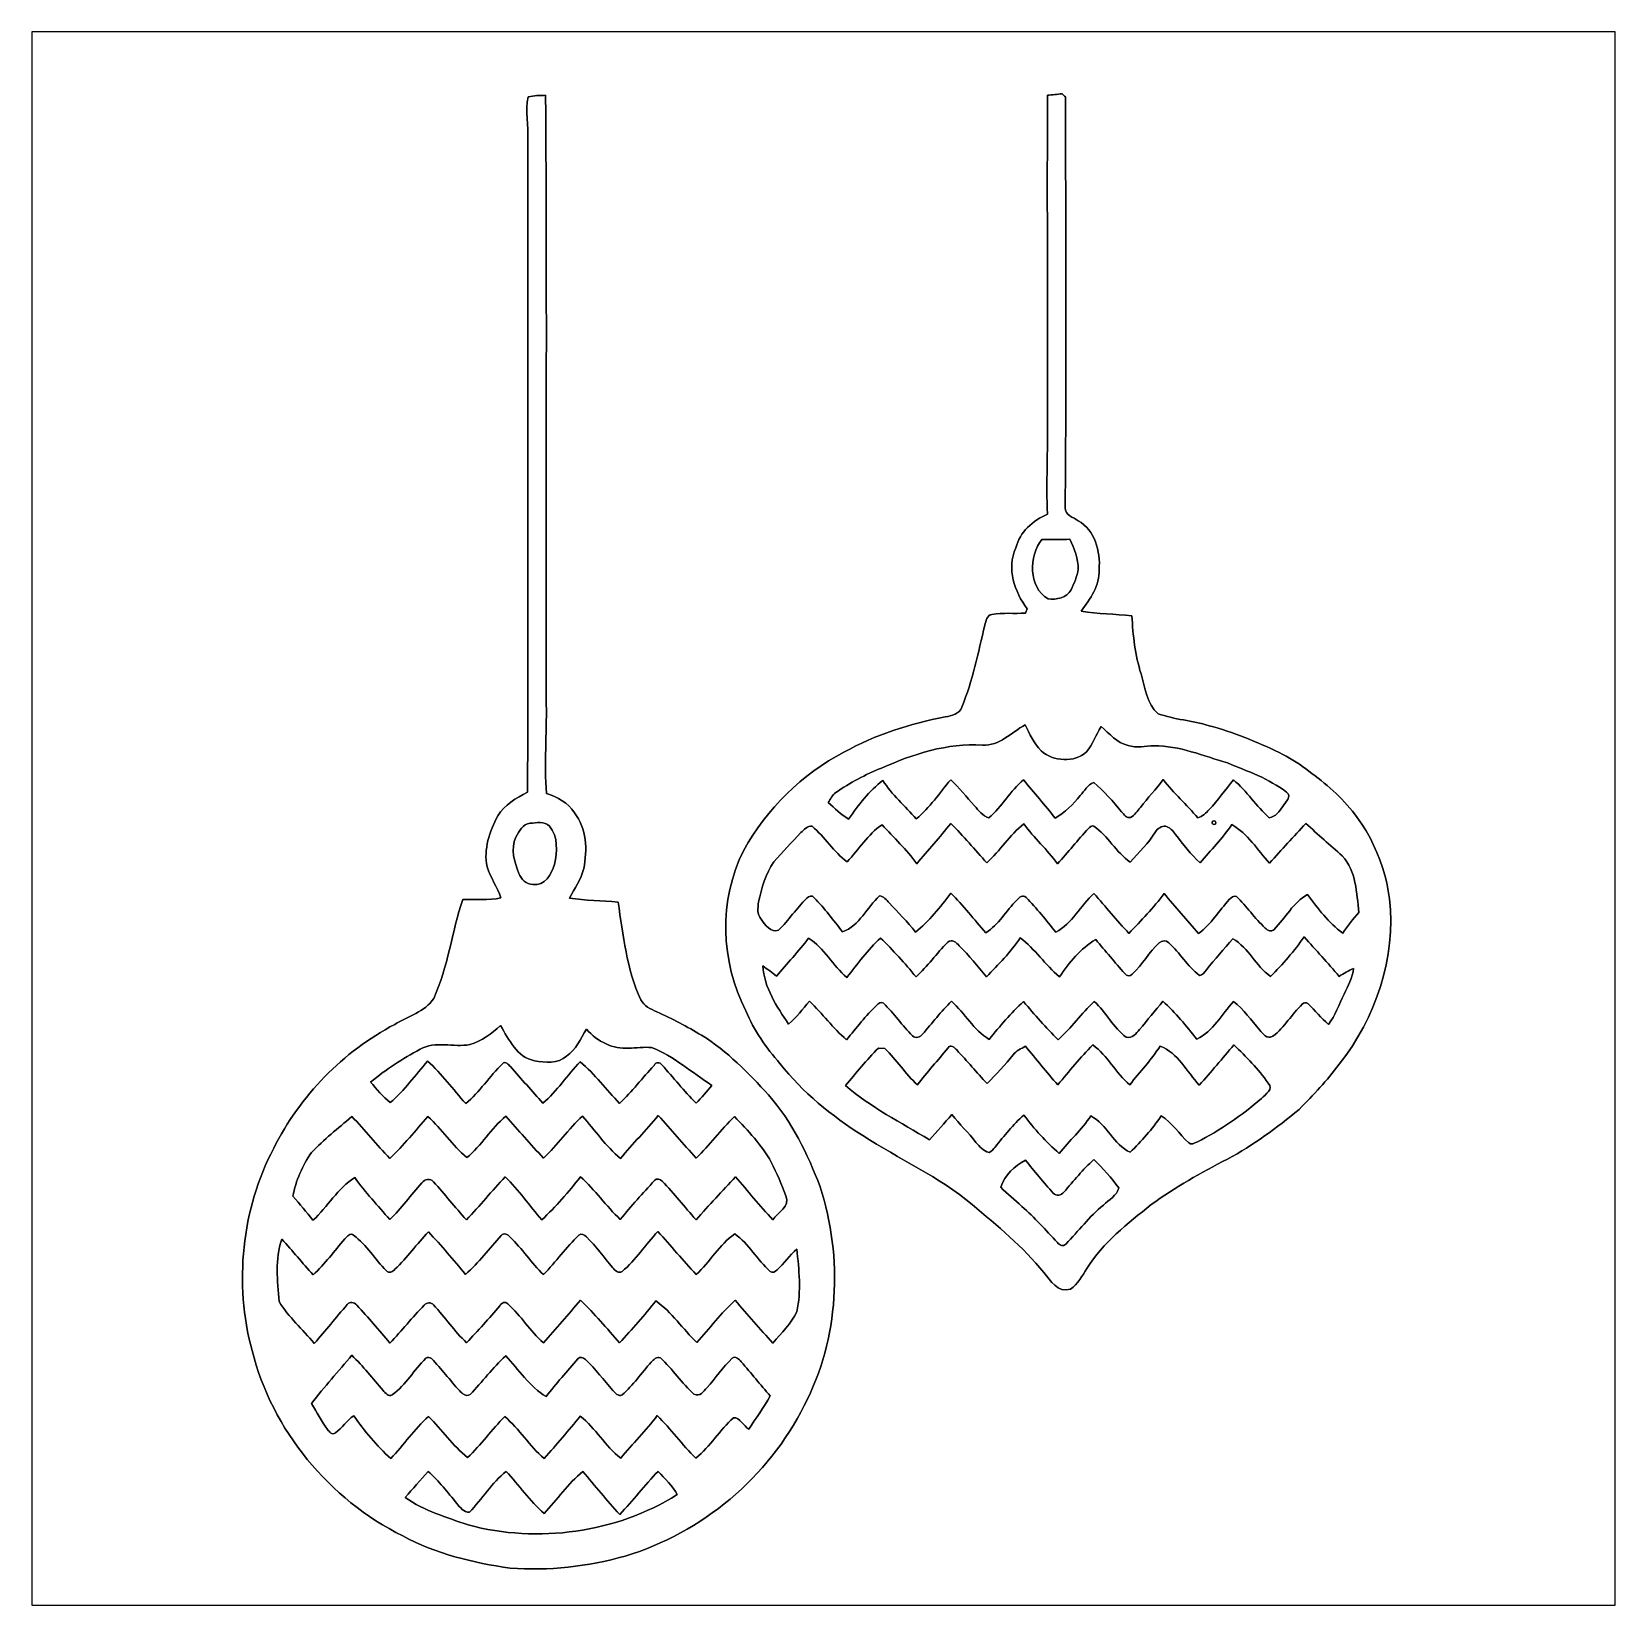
# Model space of a CAD drawing. Header units: centimetres. Extents: x -16.8 to 16.8, y -16.7 to 16.7.
import ezdxf

# ---------------------------------------------------------------- set-up
doc = ezdxf.new("R2010")
doc.units = ezdxf.units.CM
doc.header["$MEASUREMENT"] = 0
doc.layers.add('Layer 1', color=7, linetype='Continuous')

msp = doc.modelspace()

# ---------------------------------------------------------------- linework, layer by layer
at = {"layer": 'Layer 1', "color": 7}
for points, knots in [([(-16.77458, 16.66875), (-16.77458, 16.66875), (16.77458, 16.66875), (16.77458, 16.66875), (16.77458, 16.66875), (16.77458, 16.66875), (16.77458, -16.66875), (16.77458, -16.66875), (16.77458, -16.66875), (16.77458, -16.66875), (-16.77458, -16.66875), (-16.77458, -16.66875), (-16.77458, -16.66875), (-16.77458, -16.66875), (-16.77458, 16.66875), (-16.77458, 16.66875), (-16.77458, 16.66875), (-16.77458, 16.66875), (-16.77458, 16.66875), (-16.77458, 16.66875)], [0, 0, 0, 0, 0.16666667, 0.16666667, 0.16666667, 0.16666667, 0.33333333, 0.33333333, 0.33333333, 0.33333333, 0.5, 0.5, 0.5, 0.5, 0.66666667, 0.66666667, 0.66666667, 0.66666667, 1, 1, 1, 1]), ([(-6.2544, 15.28551), (-6.33024, 14.98917), (-6.24487, 14.67732), (-6.26463, 14.37569), (-6.26463, 14.37569), (-6.2611, 9.76947), (-6.25616, 5.1629), (-6.26921, 0.55704), (-6.26921, 0.55704), (-6.50734, 0.43215), (-6.75993, 0.29422), (-6.89786, 0.05362), (-6.89786, 0.05362), (-7.07884, -0.27234), (-7.20231, -0.64946), (-7.12823, -1.02623), (-7.12823, -1.02623), (-7.05556, -1.25589), (-6.90563, -1.4538), (-6.83472, -1.68416), (-6.83472, -1.68416), (-7.10001, -1.73496), (-7.37306, -1.70427), (-7.64117, -1.71662), (-7.64117, -1.71662), (-7.87435, -2.4063), (-7.95302, -3.14678), (-8.25676, -3.81282), (-8.25676, -3.81282), (-8.44374, -4.10175), (-8.80463, -4.1843), (-9.08121, -4.36174), (-9.08121, -4.36174), (-10.18258, -4.93995), (-11.08992, -5.8734), (-11.64661, -6.985), (-11.64661, -6.985), (-12.33311, -8.2864), (-12.48445, -9.84956), (-12.10663, -11.26807), (-12.10663, -11.26807), (-11.68329, -12.96035), (-10.47009, -14.4205), (-8.91505, -15.19837), (-8.91505, -15.19837), (-8.2109, -15.57267), (-7.42421, -15.77058), (-6.63893, -15.88064), (-6.63893, -15.88064), (-5.82083, -15.94097), (-4.99181, -15.85101), (-4.20405, -15.62417), (-4.20405, -15.62417), (-2.57281, -15.13769), (-1.16664, -13.95836), (-0.40675, -12.43506), (-0.40675, -12.43506), (0.33161, -11.01831), (0.41698, -9.31122), (-0.07232, -7.80062), (-0.07232, -7.80062), (-0.33902, -7.10494), (-0.6671, -6.41914), (-1.16487, -5.85717), (-1.16487, -5.85717), (-1.59103, -5.38939), (-2.03976, -4.92795), (-2.58128, -4.59211), (-2.58128, -4.59211), (-2.88996, -4.41149), (-3.20393, -4.23898), (-3.53131, -4.09469), (-3.53131, -4.09469), (-3.65901, -4.03296), (-3.80683, -3.9751), (-3.87138, -3.83893), (-3.87138, -3.83893), (-4.17513, -3.18946), (-4.23792, -2.46839), (-4.35293, -1.77024), (-4.35293, -1.77024), (-4.69618, -1.73708), (-5.0419, -1.74202), (-5.38304, -1.68698), (-5.38304, -1.68698), (-5.27297, -1.48343), (-5.13045, -1.29081), (-5.08071, -1.0608), (-5.08071, -1.0608), (-4.99604, -0.66428), (-5.02214, -0.21131), (-5.27685, 0.12171), (-5.27685, 0.12171), (-5.40738, 0.3369), (-5.63951, 0.44944), (-5.86705, 0.53305), (-5.86705, 0.53305), (-5.91926, 1.16029), (-5.8607, 1.78858), (-5.87269, 2.41653), (-5.87269, 2.41653), (-5.88363, 6.71865), (-5.85611, 11.02078), (-5.88645, 15.32255), (-5.88645, 15.32255), (-6.00922, 15.31267), (-6.13516, 15.32008), (-6.2544, 15.28551)], [0, 0, 0, 0, 0.03571429, 0.03571429, 0.03571429, 0.03571429, 0.07142857, 0.07142857, 0.07142857, 0.07142857, 0.10714286, 0.10714286, 0.10714286, 0.10714286, 0.14285714, 0.14285714, 0.14285714, 0.14285714, 0.17857143, 0.17857143, 0.17857143, 0.17857143, 0.21428571, 0.21428571, 0.21428571, 0.21428571, 0.25, 0.25, 0.25, 0.25, 0.28571429, 0.28571429, 0.28571429, 0.28571429, 0.32142857, 0.32142857, 0.32142857, 0.32142857, 0.35714286, 0.35714286, 0.35714286, 0.35714286, 0.39285714, 0.39285714, 0.39285714, 0.39285714, 0.42857143, 0.42857143, 0.42857143, 0.42857143, 0.46428571, 0.46428571, 0.46428571, 0.46428571, 0.5, 0.5, 0.5, 0.5, 0.53571429, 0.53571429, 0.53571429, 0.53571429, 0.57142857, 0.57142857, 0.57142857, 0.57142857, 0.60714286, 0.60714286, 0.60714286, 0.60714286, 0.64285714, 0.64285714, 0.64285714, 0.64285714, 0.67857143, 0.67857143, 0.67857143, 0.67857143, 0.71428571, 0.71428571, 0.71428571, 0.71428571, 0.75, 0.75, 0.75, 0.75, 0.78571429, 0.78571429, 0.78571429, 0.78571429, 0.82142857, 0.82142857, 0.82142857, 0.82142857, 0.85714286, 0.85714286, 0.85714286, 0.85714286, 0.89285714, 0.89285714, 0.89285714, 0.89285714, 0.92857143, 0.92857143, 0.92857143, 0.92857143, 1, 1, 1, 1]), ([(4.74662, 15.32149), (4.73287, 13.03091), (4.75227, 10.73997), (4.74557, 8.44903), (4.74557, 8.44903), (4.75615, 7.78157), (4.71382, 7.11412), (4.74345, 6.44666), (4.74345, 6.44666), (4.43406, 6.31331), (4.15784, 6.0706), (4.07494, 5.73229), (4.07494, 5.73229), (3.8735, 5.29766), (4.04636, 4.80272), (4.31553, 4.43971), (4.31553, 4.43971), (4.30601, 4.41748), (4.28696, 4.37339), (4.27743, 4.35116), (4.27743, 4.35116), (4.04142, 4.33564), (3.80189, 4.36351), (3.56835, 4.32294), (3.56835, 4.32294), (3.46251, 4.30389), (3.44205, 4.1843), (3.41665, 4.09857), (3.41665, 4.09857), (3.27801, 3.51296), (3.1556, 2.91782), (2.93158, 2.35761), (2.93158, 2.35761), (2.88114, 2.20945), (2.71251, 2.18405), (2.58057, 2.15089), (2.58057, 2.15089), (1.83303, 2.01366), (1.09855, 1.77553), (0.43392, 1.40335), (0.43392, 1.40335), (-0.46179, 0.94474), (-1.19803, 0.19967), (-1.69016, -0.67381), (-1.69016, -0.67381), (-2.22109, -1.72614), (-2.18546, -3.03248), (-1.64465, -4.07423), (-1.64465, -4.07423), (-1.47673, -4.48804), (-1.21532, -4.85493), (-0.92322, -5.19007), (-0.92322, -5.19007), (-0.44238, -5.80461), (0.17462, -6.30096), (0.83114, -6.71689), (0.83114, -6.71689), (1.59773, -7.2136), (2.44299, -7.5886), (3.14819, -8.17774), (3.14819, -8.17774), (3.68124, -8.62824), (4.22945, -9.07203), (4.66584, -9.62131), (4.66584, -9.62131), (4.81224, -9.78606), (4.96252, -10.05487), (5.23487, -9.97056), (5.23487, -9.97056), (5.39044, -9.86084), (5.48076, -9.68834), (5.582, -9.53241), (5.582, -9.53241), (5.91855, -8.97749), (6.44666, -8.58344), (6.9409, -8.17774), (6.9409, -8.17774), (7.45419, -7.81685), (7.99606, -7.49371), (8.55945, -7.21572), (8.55945, -7.21572), (9.0999, -6.91691), (9.60437, -6.55673), (10.07745, -6.16126), (10.07745, -6.16126), (10.37484, -5.85787), (10.67082, -5.5499), (10.92306, -5.20735), (10.92306, -5.20735), (11.69846, -4.22804), (12.13273, -2.95134), (11.99021, -1.69898), (11.99021, -1.69898), (11.87909, -0.79939), (11.41906, 0.05221), (10.73467, 0.64523), (10.73467, 0.64523), (10.3953, 0.92393), (10.0517, 1.20403), (9.65376, 1.39594), (9.65376, 1.39594), (9.17504, 1.62454), (8.68327, 1.83198), (8.16857, 1.96532), (8.16857, 1.96532), (7.81367, 2.07327), (7.4355, 2.09656), (7.0866, 2.22074), (7.0866, 2.22074), (6.84495, 2.42711), (6.81461, 2.77566), (6.72747, 3.06141), (6.72747, 3.06141), (6.60259, 3.46004), (6.55426, 3.87491), (6.5338, 4.29048), (6.5338, 4.29048), (6.17679, 4.33705), (5.81519, 4.32964), (5.46029, 4.39208), (5.46029, 4.39208), (5.64762, 4.65208), (5.85893, 4.93536), (5.83918, 5.27403), (5.83918, 5.27403), (5.87128, 5.6575), (5.74957, 6.1087), (5.39503, 6.30943), (5.39503, 6.30943), (5.28779, 6.37999), (5.12092, 6.42761), (5.1181, 6.58177), (5.1181, 6.58177), (5.14914, 9.48267), (5.12974, 12.38462), (5.12657, 15.28551), (5.12657, 15.28551), (5.10222, 15.30844), (5.07824, 15.33137), (5.0546, 15.35395), (5.0546, 15.35395), (4.95335, 15.34195), (4.84576, 15.33172), (4.74662, 15.32149), (4.74662, 15.32149), (4.74662, 15.32149), (4.74662, 15.32149), (4.74662, 15.32149)], [0, 0, 0, 0, 0.02631579, 0.02631579, 0.02631579, 0.02631579, 0.05263158, 0.05263158, 0.05263158, 0.05263158, 0.07894737, 0.07894737, 0.07894737, 0.07894737, 0.10526316, 0.10526316, 0.10526316, 0.10526316, 0.13157895, 0.13157895, 0.13157895, 0.13157895, 0.15789474, 0.15789474, 0.15789474, 0.15789474, 0.18421053, 0.18421053, 0.18421053, 0.18421053, 0.21052632, 0.21052632, 0.21052632, 0.21052632, 0.23684211, 0.23684211, 0.23684211, 0.23684211, 0.26315789, 0.26315789, 0.26315789, 0.26315789, 0.28947368, 0.28947368, 0.28947368, 0.28947368, 0.31578947, 0.31578947, 0.31578947, 0.31578947, 0.34210526, 0.34210526, 0.34210526, 0.34210526, 0.36842105, 0.36842105, 0.36842105, 0.36842105, 0.39473684, 0.39473684, 0.39473684, 0.39473684, 0.42105263, 0.42105263, 0.42105263, 0.42105263, 0.44736842, 0.44736842, 0.44736842, 0.44736842, 0.47368421, 0.47368421, 0.47368421, 0.47368421, 0.5, 0.5, 0.5, 0.5, 0.52631579, 0.52631579, 0.52631579, 0.52631579, 0.55263158, 0.55263158, 0.55263158, 0.55263158, 0.57894737, 0.57894737, 0.57894737, 0.57894737, 0.60526316, 0.60526316, 0.60526316, 0.60526316, 0.63157895, 0.63157895, 0.63157895, 0.63157895, 0.65789474, 0.65789474, 0.65789474, 0.65789474, 0.68421053, 0.68421053, 0.68421053, 0.68421053, 0.71052632, 0.71052632, 0.71052632, 0.71052632, 0.73684211, 0.73684211, 0.73684211, 0.73684211, 0.76315789, 0.76315789, 0.76315789, 0.76315789, 0.78947368, 0.78947368, 0.78947368, 0.78947368, 0.81578947, 0.81578947, 0.81578947, 0.81578947, 0.84210526, 0.84210526, 0.84210526, 0.84210526, 0.86842105, 0.86842105, 0.86842105, 0.86842105, 0.89473684, 0.89473684, 0.89473684, 0.89473684, 0.92105263, 0.92105263, 0.92105263, 0.92105263, 0.94736842, 0.94736842, 0.94736842, 0.94736842, 1, 1, 1, 1]), ([(4.62809, 5.9122), (4.82565, 5.91185), (5.02356, 5.91291), (5.22182, 5.91467), (5.22182, 5.91467), (5.30931, 5.71429), (5.39962, 5.50228), (5.3975, 5.27932), (5.3975, 5.27932), (5.37457, 5.12657), (5.30825, 4.98263), (5.2451, 4.84293), (5.2451, 4.84293), (5.15303, 4.67501), (4.93148, 4.62739), (4.75897, 4.65526), (4.75897, 4.65526), (4.33317, 4.90396), (4.35187, 5.55766), (4.62809, 5.9122)], [0, 0, 0, 0, 0.16666667, 0.16666667, 0.16666667, 0.16666667, 0.33333333, 0.33333333, 0.33333333, 0.33333333, 0.5, 0.5, 0.5, 0.5, 0.66666667, 0.66666667, 0.66666667, 0.66666667, 1, 1, 1, 1]), ([(3.3655, 1.55399), (3.72992, 1.53458), (3.97722, 1.81998), (4.26932, 1.98402), (4.26932, 1.98402), (4.37339, 1.79564), (4.4517, 1.58679), (4.60904, 1.43404), (4.60904, 1.43404), (4.87116, 1.21038), (5.31072, 1.17122), (5.57459, 1.41111), (5.57459, 1.41111), (5.70159, 1.57339), (5.77885, 1.76777), (5.88045, 1.94592), (5.88045, 1.94592), (6.06143, 1.80234), (6.21277, 1.59561), (6.45266, 1.54975), (6.45266, 1.54975), (6.63293, 1.48625), (6.8199, 1.5307), (7.0037, 1.5427), (7.0037, 1.5427), (7.5438, 1.53987), (8.04862, 1.32891), (8.55839, 1.17616), (8.55839, 1.17616), (8.98737, 1.00189), (9.43398, 0.84349), (9.80581, 0.56092), (9.80581, 0.56092), (9.93281, 0.47025), (9.78359, 0.33902), (9.73137, 0.25541), (9.73137, 0.25541), (9.65694, 0.16016), (9.57686, 0.03104), (9.44386, 0.01588), (9.44386, 0.01588), (9.16587, 0.25718), (8.96937, 0.58067), (8.68539, 0.8188), (8.68539, 0.8188), (8.51676, 0.60678), (8.35554, 0.38841), (8.17139, 0.18909), (8.17139, 0.18909), (8.10154, 0.11889), (8.02993, 0.03951), (7.93009, 0.01446), (7.93009, 0.01446), (7.69126, 0.28928), (7.41962, 0.53516), (7.19772, 0.8255), (7.19772, 0.8255), (7.04497, 0.62195), (6.86964, 0.43709), (6.71407, 0.23601), (6.71407, 0.23601), (6.64633, 0.16369), (6.59483, 0.06809), (6.50311, 0.02258), (6.50311, 0.02258), (6.41738, -0.00388), (6.36587, 0.08996), (6.31296, 0.1397), (6.31296, 0.1397), (6.13304, 0.36266), (5.94219, 0.57785), (5.72417, 0.76412), (5.72417, 0.76412), (5.59682, 0.71155), (5.52591, 0.58385), (5.43772, 0.48683), (5.43772, 0.48683), (5.28955, 0.29774), (5.11351, 0.13159), (4.9089, 0.00494), (4.9089, 0.00494), (4.69441, 0.28399), (4.45805, 0.54434), (4.23862, 0.8188), (4.23862, 0.8188), (3.95499, 0.58561), (3.7786, 0.25224), (3.50485, 0.01305), (3.50485, 0.01305), (3.37114, 0.05292), (3.28718, 0.17145), (3.19722, 0.26952), (3.19722, 0.26952), (3.03177, 0.45508), (2.87479, 0.64946), (2.69452, 0.82091), (2.69452, 0.82091), (2.45674, 0.54151), (2.25213, 0.22613), (1.96427, -0.006), (1.96427, -0.006), (1.72791, 0.26564), (1.44956, 0.502), (1.25483, 0.80821), (1.25483, 0.80821), (0.96979, 0.57891), (0.73766, 0.29034), (0.53269, -0.01094), (0.53269, -0.01094), (0.36936, 0.08114), (0.23707, 0.21449), (0.10089, 0.34043), (0.10089, 0.34043), (0.14781, 0.41381), (0.18556, 0.49883), (0.26035, 0.54892), (0.26035, 0.54892), (0.56339, 0.756), (0.88583, 0.93416), (1.22802, 1.06715), (1.22802, 1.06715), (1.899, 1.36313), (2.6222, 1.60443), (3.3655, 1.55399)], [0, 0, 0, 0, 0.03125, 0.03125, 0.03125, 0.03125, 0.0625, 0.0625, 0.0625, 0.0625, 0.09375, 0.09375, 0.09375, 0.09375, 0.125, 0.125, 0.125, 0.125, 0.15625, 0.15625, 0.15625, 0.15625, 0.1875, 0.1875, 0.1875, 0.1875, 0.21875, 0.21875, 0.21875, 0.21875, 0.25, 0.25, 0.25, 0.25, 0.28125, 0.28125, 0.28125, 0.28125, 0.3125, 0.3125, 0.3125, 0.3125, 0.34375, 0.34375, 0.34375, 0.34375, 0.375, 0.375, 0.375, 0.375, 0.40625, 0.40625, 0.40625, 0.40625, 0.4375, 0.4375, 0.4375, 0.4375, 0.46875, 0.46875, 0.46875, 0.46875, 0.5, 0.5, 0.5, 0.5, 0.53125, 0.53125, 0.53125, 0.53125, 0.5625, 0.5625, 0.5625, 0.5625, 0.59375, 0.59375, 0.59375, 0.59375, 0.625, 0.625, 0.625, 0.625, 0.65625, 0.65625, 0.65625, 0.65625, 0.6875, 0.6875, 0.6875, 0.6875, 0.71875, 0.71875, 0.71875, 0.71875, 0.75, 0.75, 0.75, 0.75, 0.78125, 0.78125, 0.78125, 0.78125, 0.8125, 0.8125, 0.8125, 0.8125, 0.84375, 0.84375, 0.84375, 0.84375, 0.875, 0.875, 0.875, 0.875, 0.90625, 0.90625, 0.90625, 0.90625, 0.9375, 0.9375, 0.9375, 0.9375, 1, 1, 1, 1]), ([(-6.21242, -0.10231), (-6.0833, -0.08467), (-5.91079, -0.0568), (-5.80708, -0.16228), (-5.80708, -0.16228), (-5.61375, -0.38065), (-5.64656, -0.70803), (-5.69595, -0.97331), (-5.69595, -0.97331), (-5.77074, -1.17158), (-5.89492, -1.44216), (-6.15774, -1.39594), (-6.15774, -1.39594), (-6.29673, -1.40018), (-6.40503, -1.28094), (-6.45513, -1.1617), (-6.45513, -1.1617), (-6.55073, -0.92004), (-6.62834, -0.64558), (-6.52039, -0.3937), (-6.52039, -0.3937), (-6.44843, -0.27376), (-6.37117, -0.11289), (-6.21242, -0.10231)], [0, 0, 0, 0, 0.14285714, 0.14285714, 0.14285714, 0.14285714, 0.28571429, 0.28571429, 0.28571429, 0.28571429, 0.42857143, 0.42857143, 0.42857143, 0.42857143, 0.57142857, 0.57142857, 0.57142857, 0.57142857, 0.71428571, 0.71428571, 0.71428571, 0.71428571, 1, 1, 1, 1]), ([(1.97414, -0.95744), (2.21509, -0.67275), (2.46627, -0.39723), (2.69593, -0.10372), (2.69593, -0.10372), (2.96333, -0.37042), (3.20887, -0.65864), (3.46075, -0.94015), (3.46075, -0.94015), (3.7405, -0.68333), (3.94476, -0.35172), (4.24251, -0.11536), (4.24251, -0.11536), (4.46229, -0.41169), (4.73922, -0.65899), (4.95512, -0.95885), (4.95512, -0.95885), (5.18442, -0.71967), (5.38445, -0.45403), (5.61128, -0.21202), (5.61128, -0.21202), (5.64127, -0.17815), (5.67937, -0.14711), (5.72841, -0.16122), (5.72841, -0.16122), (6.02721, -0.37077), (6.19584, -0.71402), (6.4964, -0.92216), (6.4964, -0.92216), (6.68161, -0.71649), (6.88516, -0.52352), (7.0298, -0.28575), (7.0298, -0.28575), (7.0739, -0.21026), (7.15821, -0.15804), (7.24676, -0.16298), (7.24676, -0.16298), (7.34095, -0.18239), (7.40234, -0.26564), (7.45737, -0.33761), (7.45737, -0.33761), (7.61647, -0.54998), (7.78228, -0.75918), (7.97631, -0.94121), (7.97631, -0.94121), (8.20702, -0.67557), (8.44797, -0.41804), (8.65223, -0.13053), (8.65223, -0.13053), (8.99125, -0.32209), (9.19021, -0.66675), (9.44986, -0.94333), (9.44986, -0.94333), (9.70703, -0.66463), (9.9568, -0.37924), (10.22032, -0.10619), (10.22032, -0.10619), (10.47503, -0.33726), (10.73044, -0.56833), (10.99044, -0.79375), (10.99044, -0.79375), (11.29065, -1.11054), (11.28959, -1.5808), (11.34392, -1.98826), (11.34392, -1.98826), (11.21974, -2.12901), (11.10262, -2.27542), (10.99926, -2.4317), (10.99926, -2.4317), (10.70363, -2.20627), (10.46903, -1.90994), (10.25631, -1.60831), (10.25631, -1.60831), (9.94939, -1.77835), (9.78711, -2.10926), (9.54546, -2.3495), (9.54546, -2.3495), (9.49219, -2.41265), (9.40294, -2.36926), (9.35567, -2.32198), (9.35567, -2.32198), (9.13871, -2.11138), (8.9595, -1.86549), (8.74854, -1.64959), (8.74854, -1.64959), (8.68751, -1.63266), (8.63459, -1.67322), (8.59649, -1.71556), (8.59649, -1.71556), (8.37882, -1.95474), (8.20773, -2.2419), (7.94561, -2.43805), (7.94561, -2.43805), (7.70502, -2.15159), (7.45102, -1.87678), (7.21395, -1.58715), (7.21395, -1.58715), (6.99699, -1.89583), (6.72536, -2.15759), (6.47136, -2.43487), (6.47136, -2.43487), (6.21347, -2.16041), (5.975, -1.86937), (5.72664, -1.58679), (5.72664, -1.58679), (5.44618, -1.84926), (5.26803, -2.22356), (4.91984, -2.40912), (4.91984, -2.40912), (4.72052, -2.15512), (4.51697, -1.90183), (4.29048, -1.67252), (4.29048, -1.67252), (4.2224, -1.59597), (4.14726, -1.68028), (4.09293, -1.72861), (4.09293, -1.72861), (3.87174, -1.95545), (3.71193, -2.24755), (3.43817, -2.42147), (3.43817, -2.42147), (3.18982, -2.14207), (2.96298, -1.84221), (2.69487, -1.58044), (2.69487, -1.58044), (2.47615, -1.88207), (2.23555, -2.1717), (1.94663, -2.40947), (1.94663, -2.40947), (1.78294, -2.18264), (1.57656, -1.99249), (1.3903, -1.78506), (1.3903, -1.78506), (1.33138, -1.72791), (1.27847, -1.64677), (1.18957, -1.63901), (1.18957, -1.63901), (0.91581, -1.88172), (0.76659, -2.26871), (0.40181, -2.40277), (0.40181, -2.40277), (0.21026, -2.15477), (0.02293, -1.90077), (-0.19826, -1.67746), (-0.19826, -1.67746), (-0.23813, -1.6189), (-0.31609, -1.64571), (-0.3556, -1.68945), (-0.3556, -1.68945), (-0.57185, -1.89865), (-0.73519, -2.15759), (-0.95109, -2.36608), (-0.95109, -2.36608), (-1.10913, -2.42394), (-1.24601, -2.24931), (-1.3208, -2.13184), (-1.3208, -2.13184), (-1.41429, -2.03447), (-1.38783, -1.89018), (-1.37583, -1.76883), (-1.37583, -1.76883), (-1.31692, -1.47108), (-1.21779, -1.1751), (-1.05481, -0.91758), (-1.05481, -0.91758), (-0.86924, -0.7052), (-0.67098, -0.50341), (-0.47766, -0.2981), (-0.47766, -0.2981), (-0.41169, -0.23742), (-0.33973, -0.14746), (-0.23918, -0.16439), (-0.23918, -0.16439), (0.02681, -0.39476), (0.2159, -0.70556), (0.50059, -0.91616), (0.50059, -0.91616), (0.74965, -0.65723), (0.93945, -0.33549), (1.24142, -0.13123), (1.24142, -0.13123), (1.48449, -0.40781), (1.76318, -0.65334), (1.97414, -0.95744)], [0, 0, 0, 0, 0.0212766, 0.0212766, 0.0212766, 0.0212766, 0.04255319, 0.04255319, 0.04255319, 0.04255319, 0.06382979, 0.06382979, 0.06382979, 0.06382979, 0.08510638, 0.08510638, 0.08510638, 0.08510638, 0.10638298, 0.10638298, 0.10638298, 0.10638298, 0.12765957, 0.12765957, 0.12765957, 0.12765957, 0.14893617, 0.14893617, 0.14893617, 0.14893617, 0.17021277, 0.17021277, 0.17021277, 0.17021277, 0.19148936, 0.19148936, 0.19148936, 0.19148936, 0.21276596, 0.21276596, 0.21276596, 0.21276596, 0.23404255, 0.23404255, 0.23404255, 0.23404255, 0.25531915, 0.25531915, 0.25531915, 0.25531915, 0.27659574, 0.27659574, 0.27659574, 0.27659574, 0.29787234, 0.29787234, 0.29787234, 0.29787234, 0.31914894, 0.31914894, 0.31914894, 0.31914894, 0.34042553, 0.34042553, 0.34042553, 0.34042553, 0.36170213, 0.36170213, 0.36170213, 0.36170213, 0.38297872, 0.38297872, 0.38297872, 0.38297872, 0.40425532, 0.40425532, 0.40425532, 0.40425532, 0.42553191, 0.42553191, 0.42553191, 0.42553191, 0.44680851, 0.44680851, 0.44680851, 0.44680851, 0.46808511, 0.46808511, 0.46808511, 0.46808511, 0.4893617, 0.4893617, 0.4893617, 0.4893617, 0.5106383, 0.5106383, 0.5106383, 0.5106383, 0.53191489, 0.53191489, 0.53191489, 0.53191489, 0.55319149, 0.55319149, 0.55319149, 0.55319149, 0.57446809, 0.57446809, 0.57446809, 0.57446809, 0.59574468, 0.59574468, 0.59574468, 0.59574468, 0.61702128, 0.61702128, 0.61702128, 0.61702128, 0.63829787, 0.63829787, 0.63829787, 0.63829787, 0.65957447, 0.65957447, 0.65957447, 0.65957447, 0.68085106, 0.68085106, 0.68085106, 0.68085106, 0.70212766, 0.70212766, 0.70212766, 0.70212766, 0.72340426, 0.72340426, 0.72340426, 0.72340426, 0.74468085, 0.74468085, 0.74468085, 0.74468085, 0.76595745, 0.76595745, 0.76595745, 0.76595745, 0.78723404, 0.78723404, 0.78723404, 0.78723404, 0.80851064, 0.80851064, 0.80851064, 0.80851064, 0.82978723, 0.82978723, 0.82978723, 0.82978723, 0.85106383, 0.85106383, 0.85106383, 0.85106383, 0.87234043, 0.87234043, 0.87234043, 0.87234043, 0.89361702, 0.89361702, 0.89361702, 0.89361702, 0.91489362, 0.91489362, 0.91489362, 0.91489362, 0.93617021, 0.93617021, 0.93617021, 0.93617021, 0.95744681, 0.95744681, 0.95744681, 0.95744681, 1, 1, 1, 1]), ([(8.24336, -0.05891), (8.30051, -0.04022), (8.31991, -0.05997), (8.30192, -0.11748), (8.30192, -0.11748), (8.24406, -0.13582), (8.22466, -0.11606), (8.24336, -0.05891)], [0, 0, 0, 0, 0.33333333, 0.33333333, 0.33333333, 0.33333333, 1, 1, 1, 1]), ([(9.46609, -3.34433), (9.7342, -3.09351), (9.96738, -2.8067), (10.18293, -2.50966), (10.18293, -2.50966), (10.43058, -2.7873), (10.68423, -3.06035), (10.92482, -3.34433), (10.92482, -3.34433), (11.02466, -3.28471), (11.12449, -3.22545), (11.22962, -3.17535), (11.22962, -3.17535), (11.21163, -3.37326), (11.10615, -3.54506), (11.02854, -3.72357), (11.02854, -3.72357), (10.92271, -3.93876), (10.84404, -4.1716), (10.69622, -4.36245), (10.69622, -4.36245), (10.541, -4.22451), (10.41329, -4.05977), (10.25948, -3.92113), (10.25948, -3.92113), (10.22703, -3.88691), (10.17094, -3.90066), (10.14342, -3.93347), (10.14342, -3.93347), (9.91694, -4.14232), (9.76912, -4.42877), (9.52006, -4.61398), (9.52006, -4.61398), (9.38706, -4.68348), (9.31474, -4.55859), (9.24031, -4.4831), (9.24031, -4.4831), (9.06815, -4.26861), (8.89952, -4.04883), (8.68539, -3.87385), (8.68539, -3.87385), (8.44162, -4.15184), (8.25288, -4.50286), (7.91034, -4.67466), (7.91034, -4.67466), (7.68703, -4.39349), (7.45561, -4.11374), (7.19173, -3.86997), (7.19173, -3.86997), (7.0231, -4.06823), (6.86082, -4.27179), (6.69361, -4.47111), (6.69361, -4.47111), (6.61776, -4.55154), (6.54544, -4.66796), (6.40962, -4.63515), (6.40962, -4.63515), (6.14221, -4.42313), (5.98311, -4.10739), (5.73511, -3.87491), (5.73511, -3.87491), (5.46347, -4.13103), (5.24757, -4.43936), (4.96958, -4.68912), (4.96958, -4.68912), (4.71523, -4.42842), (4.4704, -4.15819), (4.23757, -3.87844), (4.23757, -3.87844), (3.9684, -4.12044), (3.73697, -4.39914), (3.51049, -4.6803), (3.51049, -4.6803), (3.18029, -4.48028), (2.99402, -4.12468), (2.7118, -3.87068), (2.7118, -3.87068), (2.49273, -4.09046), (2.2987, -4.33246), (2.09868, -4.56918), (2.09868, -4.56918), (2.05528, -4.63162), (1.94381, -4.66619), (1.88666, -4.60587), (1.88666, -4.60587), (1.66687, -4.38785), (1.49613, -4.12432), (1.26859, -3.91407), (1.26859, -3.91407), (1.22661, -3.87279), (1.16522, -3.92218), (1.1303, -3.95146), (1.1303, -3.95146), (0.89535, -4.17654), (0.69674, -4.43653), (0.49071, -4.68771), (0.49071, -4.68771), (0.20073, -4.44394), (-0.02434, -4.13209), (-0.29986, -3.87244), (-0.29986, -3.87244), (-0.43991, -4.03895), (-0.57221, -4.21499), (-0.73978, -4.35575), (-0.73978, -4.35575), (-0.98813, -3.97969), (-1.26083, -3.5874), (-1.28341, -3.12103), (-1.28341, -3.12103), (-1.18745, -3.19229), (-1.09291, -3.26672), (-0.99836, -3.34151), (-0.99836, -3.34151), (-0.77047, -3.07269), (-0.53269, -2.81305), (-0.31433, -2.53612), (-0.31433, -2.53612), (0.02046, -2.74214), (0.19297, -3.12138), (0.49495, -3.36621), (0.49495, -3.36621), (0.72602, -3.08293), (0.93663, -2.78165), (1.20544, -2.53189), (1.20544, -2.53189), (1.47496, -2.78977), (1.72261, -3.06846), (1.96144, -3.35492), (1.96144, -3.35492), (2.20451, -3.13126), (2.39713, -2.86068), (2.62537, -2.62396), (2.62537, -2.62396), (2.73438, -2.5333), (2.80882, -2.63596), (2.87726, -2.69558), (2.87726, -2.69558), (3.08222, -2.9023), (3.26884, -3.12702), (3.45299, -3.35245), (3.45299, -3.35245), (3.70099, -3.08786), (3.97122, -2.83739), (4.16595, -2.52871), (4.16595, -2.52871), (4.48134, -2.76331), (4.69582, -3.10409), (4.99886, -3.35209), (4.99886, -3.35209), (5.21018, -3.05223), (5.44583, -2.75131), (5.76827, -2.5654), (5.76827, -2.5654), (5.97041, -2.80776), (6.17643, -3.04694), (6.3821, -3.28613), (6.3821, -3.28613), (6.41667, -3.3401), (6.49993, -3.34645), (6.54156, -3.29706), (6.54156, -3.29706), (6.75711, -3.0988), (6.89328, -2.82751), (7.11306, -2.63243), (7.11306, -2.63243), (7.1688, -2.57986), (7.25981, -2.57845), (7.31591, -2.63208), (7.31591, -2.63208), (7.54697, -2.84762), (7.71207, -3.12914), (7.96325, -3.32423), (7.96325, -3.32423), (8.03346, -3.32599), (8.06873, -3.25191), (8.11283, -3.20851), (8.11283, -3.20851), (8.29169, -2.98168), (8.48007, -2.76296), (8.67269, -2.54776), (8.67269, -2.54776), (9.00889, -2.74002), (9.15952, -3.12455), (9.46609, -3.34433)], [0, 0, 0, 0, 0.0212766, 0.0212766, 0.0212766, 0.0212766, 0.04255319, 0.04255319, 0.04255319, 0.04255319, 0.06382979, 0.06382979, 0.06382979, 0.06382979, 0.08510638, 0.08510638, 0.08510638, 0.08510638, 0.10638298, 0.10638298, 0.10638298, 0.10638298, 0.12765957, 0.12765957, 0.12765957, 0.12765957, 0.14893617, 0.14893617, 0.14893617, 0.14893617, 0.17021277, 0.17021277, 0.17021277, 0.17021277, 0.19148936, 0.19148936, 0.19148936, 0.19148936, 0.21276596, 0.21276596, 0.21276596, 0.21276596, 0.23404255, 0.23404255, 0.23404255, 0.23404255, 0.25531915, 0.25531915, 0.25531915, 0.25531915, 0.27659574, 0.27659574, 0.27659574, 0.27659574, 0.29787234, 0.29787234, 0.29787234, 0.29787234, 0.31914894, 0.31914894, 0.31914894, 0.31914894, 0.34042553, 0.34042553, 0.34042553, 0.34042553, 0.36170213, 0.36170213, 0.36170213, 0.36170213, 0.38297872, 0.38297872, 0.38297872, 0.38297872, 0.40425532, 0.40425532, 0.40425532, 0.40425532, 0.42553191, 0.42553191, 0.42553191, 0.42553191, 0.44680851, 0.44680851, 0.44680851, 0.44680851, 0.46808511, 0.46808511, 0.46808511, 0.46808511, 0.4893617, 0.4893617, 0.4893617, 0.4893617, 0.5106383, 0.5106383, 0.5106383, 0.5106383, 0.53191489, 0.53191489, 0.53191489, 0.53191489, 0.55319149, 0.55319149, 0.55319149, 0.55319149, 0.57446809, 0.57446809, 0.57446809, 0.57446809, 0.59574468, 0.59574468, 0.59574468, 0.59574468, 0.61702128, 0.61702128, 0.61702128, 0.61702128, 0.63829787, 0.63829787, 0.63829787, 0.63829787, 0.65957447, 0.65957447, 0.65957447, 0.65957447, 0.68085106, 0.68085106, 0.68085106, 0.68085106, 0.70212766, 0.70212766, 0.70212766, 0.70212766, 0.72340426, 0.72340426, 0.72340426, 0.72340426, 0.74468085, 0.74468085, 0.74468085, 0.74468085, 0.76595745, 0.76595745, 0.76595745, 0.76595745, 0.78723404, 0.78723404, 0.78723404, 0.78723404, 0.80851064, 0.80851064, 0.80851064, 0.80851064, 0.82978723, 0.82978723, 0.82978723, 0.82978723, 0.85106383, 0.85106383, 0.85106383, 0.85106383, 0.87234043, 0.87234043, 0.87234043, 0.87234043, 0.89361702, 0.89361702, 0.89361702, 0.89361702, 0.91489362, 0.91489362, 0.91489362, 0.91489362, 0.93617021, 0.93617021, 0.93617021, 0.93617021, 0.95744681, 0.95744681, 0.95744681, 0.95744681, 1, 1, 1, 1]), ([(-7.49053, -4.78825), (-7.24041, -4.71911), (-7.03227, -4.55683), (-6.84071, -4.38856), (-6.84071, -4.38856), (-6.66221, -4.68489), (-6.49923, -5.05813), (-6.11964, -5.13186), (-6.11964, -5.13186), (-5.89809, -5.16714), (-5.62434, -5.20136), (-5.44618, -5.03237), (-5.44618, -5.03237), (-5.2391, -4.90149), (-5.14526, -4.66549), (-5.02356, -4.4637), (-5.02356, -4.4637), (-4.90255, -4.5914), (-4.7685, -4.71029), (-4.60163, -4.7752), (-4.60163, -4.7752), (-4.30671, -4.93854), (-3.95993, -4.82424), (-3.64278, -4.85246), (-3.64278, -4.85246), (-3.17147, -5.03696), (-2.78306, -5.37774), (-2.36538, -5.65573), (-2.36538, -5.65573), (-2.47297, -5.78414), (-2.58339, -5.91009), (-2.69875, -6.03179), (-2.69875, -6.03179), (-2.95451, -5.77427), (-3.17959, -5.48887), (-3.423, -5.22005), (-3.423, -5.22005), (-3.46251, -5.16396), (-3.55529, -5.14809), (-3.5874, -5.22923), (-3.5874, -5.22923), (-3.8354, -5.49346), (-4.05553, -5.78414), (-4.31906, -6.03462), (-4.31906, -6.03462), (-4.59916, -5.74216), (-4.84399, -5.41584), (-5.15444, -5.15338), (-5.15444, -5.15338), (-5.42608, -5.43877), (-5.64339, -5.77427), (-5.94325, -6.03285), (-5.94325, -6.03285), (-6.16832, -5.76968), (-6.4075, -5.51921), (-6.63328, -5.25674), (-6.63328, -5.25674), (-6.67597, -5.21159), (-6.73594, -5.13397), (-6.79979, -5.1943), (-6.79979, -5.1943), (-7.07672, -5.45959), (-7.28063, -5.79614), (-7.58014, -6.0392), (-7.58014, -6.0392), (-7.84931, -5.73969), (-8.08461, -5.40632), (-8.38694, -5.13856), (-8.38694, -5.13856), (-8.64729, -5.43454), (-8.87518, -5.76897), (-9.18245, -6.01909), (-9.18245, -6.01909), (-9.33944, -5.89386), (-9.45903, -5.72911), (-9.5952, -5.58306), (-9.5952, -5.58306), (-9.26924, -5.31777), (-8.91752, -5.08706), (-8.54781, -4.88844), (-8.54781, -4.88844), (-8.22537, -4.70606), (-7.83519, -4.85528), (-7.49053, -4.78825)], [0, 0, 0, 0, 0.04545455, 0.04545455, 0.04545455, 0.04545455, 0.09090909, 0.09090909, 0.09090909, 0.09090909, 0.13636364, 0.13636364, 0.13636364, 0.13636364, 0.18181818, 0.18181818, 0.18181818, 0.18181818, 0.22727273, 0.22727273, 0.22727273, 0.22727273, 0.27272727, 0.27272727, 0.27272727, 0.27272727, 0.31818182, 0.31818182, 0.31818182, 0.31818182, 0.36363636, 0.36363636, 0.36363636, 0.36363636, 0.40909091, 0.40909091, 0.40909091, 0.40909091, 0.45454545, 0.45454545, 0.45454545, 0.45454545, 0.5, 0.5, 0.5, 0.5, 0.54545455, 0.54545455, 0.54545455, 0.54545455, 0.59090909, 0.59090909, 0.59090909, 0.59090909, 0.63636364, 0.63636364, 0.63636364, 0.63636364, 0.68181818, 0.68181818, 0.68181818, 0.68181818, 0.72727273, 0.72727273, 0.72727273, 0.72727273, 0.77272727, 0.77272727, 0.77272727, 0.77272727, 0.81818182, 0.81818182, 0.81818182, 0.81818182, 0.86363636, 0.86363636, 0.86363636, 0.86363636, 0.90909091, 0.90909091, 0.90909091, 0.90909091, 1, 1, 1, 1]), ([(2.63842, -4.8574), (2.68817, -4.77414), (2.77812, -4.85528), (2.82152, -4.90291), (2.82152, -4.90291), (3.03953, -5.1368), (3.24873, -5.3788), (3.46393, -5.61516), (3.46393, -5.61516), (3.65725, -5.41902), (3.84845, -5.2197), (4.02096, -5.00415), (4.02096, -5.00415), (4.08481, -4.91843), (4.18571, -4.87574), (4.27708, -4.82635), (4.27708, -4.82635), (4.50674, -5.09729), (4.72475, -5.37845), (4.96464, -5.64021), (4.96464, -5.64021), (5.20629, -5.35481), (5.43948, -5.05989), (5.70653, -4.79778), (5.70653, -4.79778), (6.02262, -5.02356), (6.18878, -5.39574), (6.48935, -5.64021), (6.48935, -5.64021), (6.70278, -5.36751), (6.94267, -5.11528), (7.1307, -4.82318), (7.1307, -4.82318), (7.51134, -4.96782), (7.69585, -5.36363), (7.96008, -5.64762), (7.96008, -5.64762), (8.21302, -5.37104), (8.44973, -5.08071), (8.6935, -4.79637), (8.6935, -4.79637), (8.95526, -5.04649), (9.21138, -5.30931), (9.42058, -5.60564), (9.42058, -5.60564), (9.55252, -5.73758), (9.3599, -5.83953), (9.28052, -5.92914), (9.28052, -5.92914), (8.86319, -6.29003), (8.40528, -6.60682), (7.91245, -6.85588), (7.91245, -6.85588), (7.85742, -6.87634), (7.78686, -6.91938), (7.73712, -6.86752), (7.73712, -6.86752), (7.53004, -6.69219), (7.39316, -6.43996), (7.15257, -6.30202), (7.15257, -6.30202), (6.96736, -6.58389), (6.73382, -6.83295), (6.4964, -7.07072), (6.4964, -7.07072), (6.14398, -6.91233), (6.01063, -6.477), (5.66349, -6.30237), (5.66349, -6.30237), (5.46629, -6.58812), (5.21229, -6.82731), (4.99075, -7.09366), (4.99075, -7.09366), (4.71805, -6.84671), (4.46123, -6.57966), (4.24427, -6.28227), (4.24427, -6.28227), (4.01708, -6.48335), (3.82693, -6.72147), (3.63961, -6.95925), (3.63961, -6.95925), (3.60151, -7.00476), (3.55741, -7.04674), (3.50626, -7.07778), (3.50626, -7.07778), (3.38737, -7.04815), (3.30588, -6.94902), (3.22968, -6.86047), (3.22968, -6.86047), (3.06987, -6.65656), (2.8829, -6.47594), (2.72097, -6.2738), (2.72097, -6.2738), (2.55764, -6.44772), (2.41159, -6.63751), (2.24261, -6.80614), (2.24261, -6.80614), (1.63936, -6.44102), (1.00506, -6.11752), (0.46531, -5.65856), (0.46531, -5.65856), (0.68968, -5.38692), (0.91511, -5.11493), (1.1624, -4.86375), (1.1624, -4.86375), (1.1624, -4.86375), (1.29928, -4.87257), (1.29928, -4.87257), (1.29928, -4.87257), (1.54728, -5.11281), (1.73849, -5.40561), (1.9879, -5.6455), (1.9879, -5.6455), (2.19745, -5.37669), (2.42288, -5.12127), (2.63842, -4.8574)], [0, 0, 0, 0, 0.03333333, 0.03333333, 0.03333333, 0.03333333, 0.06666667, 0.06666667, 0.06666667, 0.06666667, 0.1, 0.1, 0.1, 0.1, 0.13333333, 0.13333333, 0.13333333, 0.13333333, 0.16666667, 0.16666667, 0.16666667, 0.16666667, 0.2, 0.2, 0.2, 0.2, 0.23333333, 0.23333333, 0.23333333, 0.23333333, 0.26666667, 0.26666667, 0.26666667, 0.26666667, 0.3, 0.3, 0.3, 0.3, 0.33333333, 0.33333333, 0.33333333, 0.33333333, 0.36666667, 0.36666667, 0.36666667, 0.36666667, 0.4, 0.4, 0.4, 0.4, 0.43333333, 0.43333333, 0.43333333, 0.43333333, 0.46666667, 0.46666667, 0.46666667, 0.46666667, 0.5, 0.5, 0.5, 0.5, 0.53333333, 0.53333333, 0.53333333, 0.53333333, 0.56666667, 0.56666667, 0.56666667, 0.56666667, 0.6, 0.6, 0.6, 0.6, 0.63333333, 0.63333333, 0.63333333, 0.63333333, 0.66666667, 0.66666667, 0.66666667, 0.66666667, 0.7, 0.7, 0.7, 0.7, 0.73333333, 0.73333333, 0.73333333, 0.73333333, 0.76666667, 0.76666667, 0.76666667, 0.76666667, 0.8, 0.8, 0.8, 0.8, 0.83333333, 0.83333333, 0.83333333, 0.83333333, 0.86666667, 0.86666667, 0.86666667, 0.86666667, 0.9, 0.9, 0.9, 0.9, 0.93333333, 0.93333333, 0.93333333, 0.93333333, 1, 1, 1, 1]), ([(-3.49956, -6.29497), (-3.23144, -6.59518), (-2.96757, -6.89892), (-2.6984, -7.19808), (-2.6984, -7.19808), (-2.41335, -6.91727), (-2.17205, -6.59624), (-1.88701, -6.31507), (-1.88701, -6.31507), (-1.59844, -6.61106), (-1.31022, -6.91762), (-1.10631, -7.28027), (-1.10631, -7.28027), (-0.98884, -7.5117), (-0.88547, -7.75088), (-0.79798, -7.99536), (-0.79798, -7.99536), (-0.69533, -8.21373), (-0.9719, -8.35272), (-1.07421, -8.503), (-1.07421, -8.503), (-1.3462, -8.20667), (-1.60302, -7.89693), (-1.86231, -7.58966), (-1.86231, -7.58966), (-2.14877, -7.88635), (-2.42182, -8.19573), (-2.69981, -8.50053), (-2.69981, -8.50053), (-2.94076, -8.23031), (-3.16512, -7.94491), (-3.41665, -7.68456), (-3.41665, -7.68456), (-3.45687, -7.63834), (-3.54013, -7.61259), (-3.5814, -7.6708), (-3.5814, -7.6708), (-3.83011, -7.93821), (-4.07529, -8.20949), (-4.30424, -8.49454), (-4.30424, -8.49454), (-4.60481, -8.21161), (-4.8387, -7.86447), (-5.14914, -7.59143), (-5.14914, -7.59143), (-5.39997, -7.91492), (-5.67408, -8.22043), (-5.96724, -8.50547), (-5.96724, -8.50547), (-6.22512, -8.19926), (-6.46077, -7.87329), (-6.74405, -7.58931), (-6.74405, -7.58931), (-7.02486, -7.8867), (-7.27851, -8.20843), (-7.56638, -8.49947), (-7.56638, -8.49947), (-7.80627, -8.23842), (-8.02393, -7.95831), (-8.261, -7.69549), (-8.261, -7.69549), (-8.32238, -7.61189), (-8.45256, -7.64434), (-8.50724, -7.71913), (-8.50724, -7.71913), (-8.74395, -7.97031), (-8.93868, -8.25888), (-9.19021, -8.49736), (-9.19021, -8.49736), (-9.43504, -8.19961), (-9.70844, -7.92551), (-9.92893, -7.60801), (-9.92893, -7.60801), (-10.29441, -7.83096), (-10.50361, -8.22713), (-10.81546, -8.51112), (-10.81546, -8.51112), (-10.95269, -8.3379), (-11.09274, -8.16786), (-11.24091, -8.00417), (-11.24091, -8.00417), (-11.17812, -7.67221), (-11.04159, -7.35118), (-10.8458, -7.07637), (-10.8458, -7.07637), (-10.58651, -6.79768), (-10.28347, -6.56378), (-9.9949, -6.31649), (-9.9949, -6.31649), (-9.70739, -6.59377), (-9.46644, -6.91515), (-9.18669, -7.20055), (-9.18669, -7.20055), (-8.89635, -6.92432), (-8.64482, -6.61282), (-8.37883, -6.31437), (-8.37883, -6.31437), (-8.08214, -6.58283), (-7.85954, -6.92326), (-7.55791, -7.18502), (-7.55791, -7.18502), (-7.24535, -6.93385), (-7.04286, -6.56555), (-6.73029, -6.30837), (-6.73029, -6.30837), (-6.46536, -6.60435), (-6.20466, -6.90421), (-5.93231, -7.19384), (-5.93231, -7.19384), (-5.63174, -6.9215), (-5.40491, -6.57931), (-5.10787, -6.30308), (-5.10787, -6.30308), (-4.84258, -6.60506), (-4.61081, -6.94161), (-4.30036, -7.20125), (-4.30036, -7.20125), (-4.04142, -6.89222), (-3.76096, -6.60224), (-3.49956, -6.29497)], [0, 0, 0, 0, 0.03225806, 0.03225806, 0.03225806, 0.03225806, 0.06451613, 0.06451613, 0.06451613, 0.06451613, 0.09677419, 0.09677419, 0.09677419, 0.09677419, 0.12903226, 0.12903226, 0.12903226, 0.12903226, 0.16129032, 0.16129032, 0.16129032, 0.16129032, 0.19354839, 0.19354839, 0.19354839, 0.19354839, 0.22580645, 0.22580645, 0.22580645, 0.22580645, 0.25806452, 0.25806452, 0.25806452, 0.25806452, 0.29032258, 0.29032258, 0.29032258, 0.29032258, 0.32258065, 0.32258065, 0.32258065, 0.32258065, 0.35483871, 0.35483871, 0.35483871, 0.35483871, 0.38709677, 0.38709677, 0.38709677, 0.38709677, 0.41935484, 0.41935484, 0.41935484, 0.41935484, 0.4516129, 0.4516129, 0.4516129, 0.4516129, 0.48387097, 0.48387097, 0.48387097, 0.48387097, 0.51612903, 0.51612903, 0.51612903, 0.51612903, 0.5483871, 0.5483871, 0.5483871, 0.5483871, 0.58064516, 0.58064516, 0.58064516, 0.58064516, 0.61290323, 0.61290323, 0.61290323, 0.61290323, 0.64516129, 0.64516129, 0.64516129, 0.64516129, 0.67741935, 0.67741935, 0.67741935, 0.67741935, 0.70967742, 0.70967742, 0.70967742, 0.70967742, 0.74193548, 0.74193548, 0.74193548, 0.74193548, 0.77419355, 0.77419355, 0.77419355, 0.77419355, 0.80645161, 0.80645161, 0.80645161, 0.80645161, 0.83870968, 0.83870968, 0.83870968, 0.83870968, 0.87096774, 0.87096774, 0.87096774, 0.87096774, 0.90322581, 0.90322581, 0.90322581, 0.90322581, 0.93548387, 0.93548387, 0.93548387, 0.93548387, 1, 1, 1, 1]), ([(3.75885, -7.80803), (3.83364, -7.55544), (4.05024, -7.35965), (4.27602, -7.23618), (4.27602, -7.23618), (4.4704, -7.47289), (4.66161, -7.71243), (4.86869, -7.93821), (4.86869, -7.93821), (4.92301, -8.00982), (5.04578, -7.98724), (5.09235, -7.91598), (5.09235, -7.91598), (5.29766, -7.67962), (5.49275, -7.43268), (5.73017, -7.22595), (5.73017, -7.22595), (5.9182, -7.41257), (6.10059, -7.60871), (6.25581, -7.82355), (6.25581, -7.82355), (6.217, -7.98971), (6.04555, -8.07685), (5.93266, -8.19185), (5.93266, -8.19185), (5.62927, -8.42963), (5.40173, -8.74254), (5.13327, -9.01524), (5.13327, -9.01524), (5.08423, -9.0805), (4.9911, -9.0364), (4.95582, -8.97996), (4.95582, -8.97996), (4.70394, -8.72561), (4.47463, -8.44832), (4.19841, -8.21866), (4.19841, -8.21866), (4.05624, -8.07685), (3.88761, -7.96219), (3.75885, -7.80803)], [0, 0, 0, 0, 0.09090909, 0.09090909, 0.09090909, 0.09090909, 0.18181818, 0.18181818, 0.18181818, 0.18181818, 0.27272727, 0.27272727, 0.27272727, 0.27272727, 0.36363636, 0.36363636, 0.36363636, 0.36363636, 0.45454545, 0.45454545, 0.45454545, 0.45454545, 0.54545455, 0.54545455, 0.54545455, 0.54545455, 0.63636364, 0.63636364, 0.63636364, 0.63636364, 0.72727273, 0.72727273, 0.72727273, 0.72727273, 0.81818182, 0.81818182, 0.81818182, 0.81818182, 1, 1, 1, 1]), ([(-8.36824, -8.75665), (-8.09519, -9.04593), (-7.83872, -9.35073), (-7.58472, -9.65729), (-7.58472, -9.65729), (-7.30285, -9.4107), (-7.07672, -9.11154), (-6.82731, -8.83426), (-6.82731, -8.83426), (-6.7818, -8.76512), (-6.68196, -8.81415), (-6.64351, -8.86566), (-6.64351, -8.86566), (-6.38175, -9.10837), (-6.19372, -9.41917), (-5.93161, -9.66258), (-5.93161, -9.66258), (-5.67408, -9.38953), (-5.44795, -9.0872), (-5.17984, -8.82438), (-5.17984, -8.82438), (-5.12833, -8.77535), (-5.0613, -8.8265), (-5.02179, -8.86566), (-5.02179, -8.86566), (-4.81894, -9.06533), (-4.64749, -9.29393), (-4.46828, -9.51442), (-4.46828, -9.51442), (-4.41854, -9.56945), (-4.34728, -9.64918), (-4.26685, -9.59803), (-4.26685, -9.59803), (-3.97792, -9.35002), (-3.76731, -9.02758), (-3.51014, -8.74924), (-3.51014, -8.74924), (-3.23109, -9.04628), (-2.97744, -9.36625), (-2.69699, -9.66223), (-2.69699, -9.66223), (-2.407, -9.39271), (-2.20486, -9.03041), (-1.88101, -8.80004), (-1.88101, -8.80004), (-1.58009, -9.00606), (-1.4037, -9.35672), (-1.12783, -9.59556), (-1.12783, -9.59556), (-1.08232, -9.63401), (-1.02023, -9.60014), (-0.9839, -9.56486), (-0.9839, -9.56486), (-0.83326, -9.42834), (-0.71967, -9.25654), (-0.56691, -9.12213), (-0.56691, -9.12213), (-0.5147, -9.56028), (-0.47308, -10.01254), (-0.56339, -10.44787), (-0.56339, -10.44787), (-0.68333, -10.70187), (-0.89394, -10.89942), (-1.07244, -11.1125), (-1.07244, -11.1125), (-1.34514, -10.81652), (-1.60937, -10.51242), (-1.87043, -10.20621), (-1.87043, -10.20621), (-2.16994, -10.47785), (-2.41335, -10.80241), (-2.68252, -11.10262), (-2.68252, -11.10262), (-2.97744, -10.81405), (-3.21628, -10.46374), (-3.55036, -10.21715), (-3.55036, -10.21715), (-3.78848, -10.53006), (-4.0573, -10.81793), (-4.31906, -11.11109), (-4.31906, -11.11109), (-4.59105, -10.80452), (-4.85175, -10.48667), (-5.14914, -10.2041), (-5.14914, -10.2041), (-5.40244, -10.51137), (-5.66667, -10.80982), (-5.93478, -11.10439), (-5.93478, -11.10439), (-6.21242, -10.85638), (-6.41315, -10.53571), (-6.68443, -10.28277), (-6.68443, -10.28277), (-6.74441, -10.22174), (-6.81955, -10.25772), (-6.858, -10.32087), (-6.858, -10.32087), (-7.08237, -10.59109), (-7.32084, -10.84933), (-7.56038, -11.10615), (-7.56038, -11.10615), (-7.81967, -10.86238), (-8.02111, -10.56675), (-8.26064, -10.30534), (-8.26064, -10.30534), (-8.30509, -10.24149), (-8.40987, -10.25384), (-8.45679, -10.30993), (-8.45679, -10.30993), (-8.71396, -10.56428), (-8.93339, -10.85427), (-9.18774, -11.11179), (-9.18774, -11.11179), (-9.4174, -10.84121), (-9.64248, -10.5664), (-9.8873, -10.30958), (-9.8873, -10.30958), (-9.93846, -10.24678), (-10.0397, -10.21997), (-10.0905, -10.29864), (-10.0905, -10.29864), (-10.32651, -10.56922), (-10.54982, -10.85144), (-10.78794, -11.12061), (-10.78794, -11.12061), (-11.03454, -10.82357), (-11.33122, -10.56358), (-11.53231, -10.23267), (-11.53231, -10.23267), (-11.56794, -9.7977), (-11.6272, -9.33591), (-11.47516, -8.91469), (-11.47516, -8.91469), (-11.24656, -9.15811), (-11.03771, -9.41846), (-10.81476, -9.66717), (-10.81476, -9.66717), (-10.56217, -9.43998), (-10.36355, -9.16199), (-10.1413, -8.90693), (-10.1413, -8.90693), (-10.0905, -8.85649), (-10.03053, -8.76335), (-9.95327, -8.82756), (-9.95327, -8.82756), (-9.67987, -9.03464), (-9.4996, -9.33768), (-9.26042, -9.57933), (-9.26042, -9.57933), (-9.2142, -9.64565), (-9.11578, -9.6012), (-9.07838, -9.54899), (-9.07838, -9.54899), (-8.81874, -9.30628), (-8.61483, -9.01206), (-8.36824, -8.75665)], [0, 0, 0, 0, 0.025, 0.025, 0.025, 0.025, 0.05, 0.05, 0.05, 0.05, 0.075, 0.075, 0.075, 0.075, 0.1, 0.1, 0.1, 0.1, 0.125, 0.125, 0.125, 0.125, 0.15, 0.15, 0.15, 0.15, 0.175, 0.175, 0.175, 0.175, 0.2, 0.2, 0.2, 0.2, 0.225, 0.225, 0.225, 0.225, 0.25, 0.25, 0.25, 0.25, 0.275, 0.275, 0.275, 0.275, 0.3, 0.3, 0.3, 0.3, 0.325, 0.325, 0.325, 0.325, 0.35, 0.35, 0.35, 0.35, 0.375, 0.375, 0.375, 0.375, 0.4, 0.4, 0.4, 0.4, 0.425, 0.425, 0.425, 0.425, 0.45, 0.45, 0.45, 0.45, 0.475, 0.475, 0.475, 0.475, 0.5, 0.5, 0.5, 0.5, 0.525, 0.525, 0.525, 0.525, 0.55, 0.55, 0.55, 0.55, 0.575, 0.575, 0.575, 0.575, 0.6, 0.6, 0.6, 0.6, 0.625, 0.625, 0.625, 0.625, 0.65, 0.65, 0.65, 0.65, 0.675, 0.675, 0.675, 0.675, 0.7, 0.7, 0.7, 0.7, 0.725, 0.725, 0.725, 0.725, 0.75, 0.75, 0.75, 0.75, 0.775, 0.775, 0.775, 0.775, 0.8, 0.8, 0.8, 0.8, 0.825, 0.825, 0.825, 0.825, 0.85, 0.85, 0.85, 0.85, 0.875, 0.875, 0.875, 0.875, 0.9, 0.9, 0.9, 0.9, 0.925, 0.925, 0.925, 0.925, 0.95, 0.95, 0.95, 0.95, 1, 1, 1, 1]), ([(-9.99137, -11.37109), (-9.75501, -11.60533), (-9.54581, -11.86427), (-9.33027, -12.11721), (-9.33027, -12.11721), (-9.27947, -12.17013), (-9.21738, -12.25938), (-9.13412, -12.20823), (-9.13412, -12.20823), (-8.8459, -12.00115), (-8.67657, -11.67765), (-8.42328, -11.43494), (-8.42328, -11.43494), (-8.39364, -11.40284), (-8.33226, -11.41236), (-8.30368, -11.44199), (-8.30368, -11.44199), (-8.09625, -11.65966), (-7.91386, -11.89955), (-7.70996, -12.12074), (-7.70996, -12.12074), (-7.65104, -12.1793), (-7.58966, -12.25621), (-7.4863, -12.20188), (-7.4863, -12.20188), (-7.22842, -11.93624), (-7.00758, -11.63567), (-6.73312, -11.38626), (-6.73312, -11.38626), (-6.45089, -11.67483), (-6.22794, -12.03537), (-5.87693, -12.24809), (-5.87693, -12.24809), (-5.66667, -11.9694), (-5.43101, -11.71116), (-5.20418, -11.44623), (-5.20418, -11.44623), (-5.16502, -11.38061), (-5.08635, -11.42506), (-5.04402, -11.46351), (-5.04402, -11.46351), (-4.82882, -11.66142), (-4.65384, -11.89814), (-4.46158, -12.11756), (-4.46158, -12.11756), (-4.41078, -12.16942), (-4.34904, -12.25197), (-4.26614, -12.21034), (-4.26614, -12.21034), (-4.03013, -12.00856), (-3.85798, -11.74644), (-3.65019, -11.51855), (-3.65019, -11.51855), (-3.59798, -11.46845), (-3.53766, -11.38978), (-3.45511, -11.424), (-3.45511, -11.424), (-3.20111, -11.66566), (-2.99896, -11.9574), (-2.74355, -12.198), (-2.74355, -12.198), (-2.61444, -12.25938), (-2.54423, -12.13379), (-2.47156, -12.06253), (-2.47156, -12.06253), (-2.28565, -11.85933), (-2.13678, -11.62226), (-1.93428, -11.43494), (-1.93428, -11.43494), (-1.86196, -11.37532), (-1.78999, -11.46316), (-1.74096, -11.51149), (-1.74096, -11.51149), (-1.53388, -11.74856), (-1.33773, -11.99586), (-1.12889, -12.23186), (-1.12889, -12.23186), (-1.26541, -12.47563), (-1.4284, -12.70353), (-1.58186, -12.93742), (-1.58186, -12.93742), (-1.69263, -12.8651), (-1.76848, -12.68977), (-1.90994, -12.69365), (-1.90994, -12.69365), (-2.19569, -12.95859), (-2.39995, -13.3036), (-2.7051, -13.5509), (-2.7051, -13.5509), (-2.99473, -13.26656), (-3.22862, -12.93072), (-3.52249, -12.65061), (-3.52249, -12.65061), (-3.76061, -12.96776), (-4.04248, -13.24822), (-4.29683, -13.55196), (-4.29683, -13.55196), (-4.62774, -13.29796), (-4.82741, -12.9159), (-5.15267, -12.65873), (-5.15267, -12.65873), (-5.39856, -12.96599), (-5.65679, -13.26303), (-5.91785, -13.55796), (-5.91785, -13.55796), (-6.22864, -13.29126), (-6.44631, -12.93707), (-6.75287, -12.66719), (-6.75287, -12.66719), (-7.02628, -12.94659), (-7.25382, -13.27044), (-7.53921, -13.53749), (-7.53921, -13.53749), (-7.85707, -13.28808), (-8.07967, -12.94447), (-8.37036, -12.6679), (-8.37036, -12.6679), (-8.66493, -12.93812), (-8.89176, -13.27044), (-9.16728, -13.55901), (-9.16728, -13.55901), (-9.46291, -13.28949), (-9.72503, -12.98152), (-9.9501, -12.65096), (-9.9501, -12.65096), (-10.0965, -12.75503), (-10.19739, -12.90849), (-10.33921, -13.01715), (-10.33921, -13.01715), (-10.408, -13.06971), (-10.4708, -12.99316), (-10.50819, -12.9413), (-10.50819, -12.9413), (-10.63308, -12.76667), (-10.73432, -12.57582), (-10.84615, -12.39273), (-10.84615, -12.39273), (-10.57663, -12.0396), (-10.27571, -11.71222), (-9.99137, -11.37109)], [0, 0, 0, 0, 0.02777778, 0.02777778, 0.02777778, 0.02777778, 0.05555556, 0.05555556, 0.05555556, 0.05555556, 0.08333333, 0.08333333, 0.08333333, 0.08333333, 0.11111111, 0.11111111, 0.11111111, 0.11111111, 0.13888889, 0.13888889, 0.13888889, 0.13888889, 0.16666667, 0.16666667, 0.16666667, 0.16666667, 0.19444444, 0.19444444, 0.19444444, 0.19444444, 0.22222222, 0.22222222, 0.22222222, 0.22222222, 0.25, 0.25, 0.25, 0.25, 0.27777778, 0.27777778, 0.27777778, 0.27777778, 0.30555556, 0.30555556, 0.30555556, 0.30555556, 0.33333333, 0.33333333, 0.33333333, 0.33333333, 0.36111111, 0.36111111, 0.36111111, 0.36111111, 0.38888889, 0.38888889, 0.38888889, 0.38888889, 0.41666667, 0.41666667, 0.41666667, 0.41666667, 0.44444444, 0.44444444, 0.44444444, 0.44444444, 0.47222222, 0.47222222, 0.47222222, 0.47222222, 0.5, 0.5, 0.5, 0.5, 0.52777778, 0.52777778, 0.52777778, 0.52777778, 0.55555556, 0.55555556, 0.55555556, 0.55555556, 0.58333333, 0.58333333, 0.58333333, 0.58333333, 0.61111111, 0.61111111, 0.61111111, 0.61111111, 0.63888889, 0.63888889, 0.63888889, 0.63888889, 0.66666667, 0.66666667, 0.66666667, 0.66666667, 0.69444444, 0.69444444, 0.69444444, 0.69444444, 0.72222222, 0.72222222, 0.72222222, 0.72222222, 0.75, 0.75, 0.75, 0.75, 0.77777778, 0.77777778, 0.77777778, 0.77777778, 0.80555556, 0.80555556, 0.80555556, 0.80555556, 0.83333333, 0.83333333, 0.83333333, 0.83333333, 0.86111111, 0.86111111, 0.86111111, 0.86111111, 0.88888889, 0.88888889, 0.88888889, 0.88888889, 0.91666667, 0.91666667, 0.91666667, 0.91666667, 0.94444444, 0.94444444, 0.94444444, 0.94444444, 1, 1, 1, 1]), ([(-8.86072, -14.38557), (-8.70444, -14.19648), (-8.53687, -14.01798), (-8.37671, -13.83277), (-8.37671, -13.83277), (-8.14952, -14.03526), (-7.95831, -14.27198), (-7.77099, -14.51081), (-7.77099, -14.51081), (-7.69938, -14.5923), (-7.62212, -14.69954), (-7.50111, -14.69566), (-7.50111, -14.69566), (-7.233, -14.41591), (-7.02592, -14.07583), (-6.72042, -13.8303), (-6.72042, -13.8303), (-6.45195, -14.12522), (-6.22124, -14.45719), (-5.92102, -14.72248), (-5.92102, -14.72248), (-5.63704, -14.43496), (-5.41655, -14.08853), (-5.10011, -13.83347), (-5.10011, -13.83347), (-4.84082, -14.13827), (-4.58682, -14.44766), (-4.318, -14.7447), (-4.318, -14.7447), (-4.03507, -14.45048), (-3.78707, -14.12522), (-3.50449, -13.83065), (-3.50449, -13.83065), (-3.35703, -13.98446), (-3.20146, -14.13616), (-3.09668, -14.32419), (-3.09668, -14.32419), (-4.40478, -15.13487), (-6.04379, -15.35924), (-7.52898, -14.96695), (-7.52898, -14.96695), (-7.98513, -14.80361), (-8.45891, -14.66638), (-8.86072, -14.38557)], [0, 0, 0, 0, 0.08333333, 0.08333333, 0.08333333, 0.08333333, 0.16666667, 0.16666667, 0.16666667, 0.16666667, 0.25, 0.25, 0.25, 0.25, 0.33333333, 0.33333333, 0.33333333, 0.33333333, 0.41666667, 0.41666667, 0.41666667, 0.41666667, 0.5, 0.5, 0.5, 0.5, 0.58333333, 0.58333333, 0.58333333, 0.58333333, 0.66666667, 0.66666667, 0.66666667, 0.66666667, 0.75, 0.75, 0.75, 0.75, 0.83333333, 0.83333333, 0.83333333, 0.83333333, 1, 1, 1, 1])]:
    msp.add_open_spline(points, degree=3, knots=knots, dxfattribs=at)
at = {"layer": 'Layer 1', "color": 8}
for points, knots in [([(-6.2544, 15.28551), (-6.13516, 15.32008), (-6.00922, 15.31267), (-5.88645, 15.32255), (-5.88645, 15.32255), (-5.85611, 11.02078), (-5.88363, 6.71865), (-5.87269, 2.41653), (-5.87269, 2.41653), (-5.8607, 1.78858), (-5.91926, 1.16029), (-5.86705, 0.53305), (-5.86705, 0.53305), (-5.63951, 0.44944), (-5.40738, 0.3369), (-5.27685, 0.12171), (-5.27685, 0.12171), (-5.02214, -0.21131), (-4.99604, -0.66428), (-5.08071, -1.0608), (-5.08071, -1.0608), (-5.13045, -1.29081), (-5.27297, -1.48343), (-5.38304, -1.68698), (-5.38304, -1.68698), (-5.0419, -1.74202), (-4.69618, -1.73708), (-4.35293, -1.77024), (-4.35293, -1.77024), (-4.23792, -2.46839), (-4.17513, -3.18946), (-3.87138, -3.83893), (-3.87138, -3.83893), (-3.80683, -3.9751), (-3.65901, -4.03296), (-3.53131, -4.09469), (-3.53131, -4.09469), (-3.20393, -4.23898), (-2.88996, -4.41149), (-2.58128, -4.59211), (-2.58128, -4.59211), (-2.03976, -4.92795), (-1.59103, -5.38939), (-1.16487, -5.85717), (-1.16487, -5.85717), (-0.6671, -6.41914), (-0.33902, -7.10494), (-0.07232, -7.80062), (-0.07232, -7.80062), (0.41698, -9.31122), (0.33161, -11.01831), (-0.40675, -12.43506), (-0.40675, -12.43506), (-1.16664, -13.95836), (-2.57281, -15.13769), (-4.20405, -15.62417), (-4.20405, -15.62417), (-4.99181, -15.85101), (-5.82083, -15.94097), (-6.63893, -15.88064), (-6.63893, -15.88064), (-7.42421, -15.77058), (-8.2109, -15.57267), (-8.91505, -15.19837), (-8.91505, -15.19837), (-10.47009, -14.4205), (-11.68329, -12.96035), (-12.10663, -11.26807), (-12.10663, -11.26807), (-12.48445, -9.84956), (-12.33311, -8.2864), (-11.64661, -6.985), (-11.64661, -6.985), (-11.08992, -5.8734), (-10.18258, -4.93995), (-9.08121, -4.36174), (-9.08121, -4.36174), (-8.80463, -4.1843), (-8.44374, -4.10175), (-8.25676, -3.81282), (-8.25676, -3.81282), (-7.95302, -3.14678), (-7.87435, -2.4063), (-7.64117, -1.71662), (-7.64117, -1.71662), (-7.37306, -1.70427), (-7.10001, -1.73496), (-6.83472, -1.68416), (-6.83472, -1.68416), (-6.90563, -1.4538), (-7.05556, -1.25589), (-7.12823, -1.02623), (-7.12823, -1.02623), (-7.20231, -0.64946), (-7.07884, -0.27234), (-6.89786, 0.05362), (-6.89786, 0.05362), (-6.75993, 0.29422), (-6.50734, 0.43215), (-6.26921, 0.55704), (-6.26921, 0.55704), (-6.25616, 5.1629), (-6.2611, 9.76947), (-6.26463, 14.37569), (-6.26463, 14.37569), (-6.24487, 14.67732), (-6.33024, 14.98917), (-6.2544, 15.28551), (-6.2544, 15.28551), (-6.2544, 15.28551), (-6.2544, 15.28551), (-6.2544, 15.28551)], [0, 0, 0, 0, 0.03448276, 0.03448276, 0.03448276, 0.03448276, 0.06896552, 0.06896552, 0.06896552, 0.06896552, 0.10344828, 0.10344828, 0.10344828, 0.10344828, 0.13793103, 0.13793103, 0.13793103, 0.13793103, 0.17241379, 0.17241379, 0.17241379, 0.17241379, 0.20689655, 0.20689655, 0.20689655, 0.20689655, 0.24137931, 0.24137931, 0.24137931, 0.24137931, 0.27586207, 0.27586207, 0.27586207, 0.27586207, 0.31034483, 0.31034483, 0.31034483, 0.31034483, 0.34482759, 0.34482759, 0.34482759, 0.34482759, 0.37931034, 0.37931034, 0.37931034, 0.37931034, 0.4137931, 0.4137931, 0.4137931, 0.4137931, 0.44827586, 0.44827586, 0.44827586, 0.44827586, 0.48275862, 0.48275862, 0.48275862, 0.48275862, 0.51724138, 0.51724138, 0.51724138, 0.51724138, 0.55172414, 0.55172414, 0.55172414, 0.55172414, 0.5862069, 0.5862069, 0.5862069, 0.5862069, 0.62068966, 0.62068966, 0.62068966, 0.62068966, 0.65517241, 0.65517241, 0.65517241, 0.65517241, 0.68965517, 0.68965517, 0.68965517, 0.68965517, 0.72413793, 0.72413793, 0.72413793, 0.72413793, 0.75862069, 0.75862069, 0.75862069, 0.75862069, 0.79310345, 0.79310345, 0.79310345, 0.79310345, 0.82758621, 0.82758621, 0.82758621, 0.82758621, 0.86206897, 0.86206897, 0.86206897, 0.86206897, 0.89655172, 0.89655172, 0.89655172, 0.89655172, 0.93103448, 0.93103448, 0.93103448, 0.93103448, 1, 1, 1, 1]), ([(4.74662, 15.32149), (4.84576, 15.33172), (4.95335, 15.34195), (5.0546, 15.35395), (5.0546, 15.35395), (5.07824, 15.33137), (5.10222, 15.30844), (5.12657, 15.28551), (5.12657, 15.28551), (5.12974, 12.38462), (5.14914, 9.48267), (5.1181, 6.58177), (5.1181, 6.58177), (5.12092, 6.42761), (5.28779, 6.37999), (5.39503, 6.30943), (5.39503, 6.30943), (5.74957, 6.1087), (5.87128, 5.6575), (5.83918, 5.27403), (5.83918, 5.27403), (5.85893, 4.93536), (5.64762, 4.65208), (5.46029, 4.39208), (5.46029, 4.39208), (5.81519, 4.32964), (6.17679, 4.33705), (6.5338, 4.29048), (6.5338, 4.29048), (6.55426, 3.87491), (6.60259, 3.46004), (6.72747, 3.06141), (6.72747, 3.06141), (6.81461, 2.77566), (6.84495, 2.42711), (7.0866, 2.22074), (7.0866, 2.22074), (7.4355, 2.09656), (7.81367, 2.07327), (8.16857, 1.96532), (8.16857, 1.96532), (8.68327, 1.83198), (9.17504, 1.62454), (9.65376, 1.39594), (9.65376, 1.39594), (10.0517, 1.20403), (10.3953, 0.92393), (10.73467, 0.64523), (10.73467, 0.64523), (11.41906, 0.05221), (11.87909, -0.79939), (11.99021, -1.69898), (11.99021, -1.69898), (12.13273, -2.95134), (11.69846, -4.22804), (10.92306, -5.20735), (10.92306, -5.20735), (10.67082, -5.5499), (10.37484, -5.85787), (10.07745, -6.16126), (10.07745, -6.16126), (9.60437, -6.55673), (9.0999, -6.91691), (8.55945, -7.21572), (8.55945, -7.21572), (7.99606, -7.49371), (7.45419, -7.81685), (6.9409, -8.17774), (6.9409, -8.17774), (6.44666, -8.58344), (5.91855, -8.97749), (5.582, -9.53241), (5.582, -9.53241), (5.48076, -9.68834), (5.39044, -9.86084), (5.23487, -9.97056), (5.23487, -9.97056), (4.96252, -10.05487), (4.81224, -9.78606), (4.66584, -9.62131), (4.66584, -9.62131), (4.22945, -9.07203), (3.68124, -8.62824), (3.14819, -8.17774), (3.14819, -8.17774), (2.44299, -7.5886), (1.59773, -7.2136), (0.83114, -6.71689), (0.83114, -6.71689), (0.17462, -6.30096), (-0.44238, -5.80461), (-0.92322, -5.19007), (-0.92322, -5.19007), (-1.21532, -4.85493), (-1.47673, -4.48804), (-1.64465, -4.07423), (-1.64465, -4.07423), (-2.18546, -3.03248), (-2.22109, -1.72614), (-1.69016, -0.67381), (-1.69016, -0.67381), (-1.19803, 0.19967), (-0.46179, 0.94474), (0.43392, 1.40335), (0.43392, 1.40335), (1.09855, 1.77553), (1.83303, 2.01366), (2.58057, 2.15089), (2.58057, 2.15089), (2.71251, 2.18405), (2.88114, 2.20945), (2.93158, 2.35761), (2.93158, 2.35761), (3.1556, 2.91782), (3.27801, 3.51296), (3.41665, 4.09857), (3.41665, 4.09857), (3.44205, 4.1843), (3.46251, 4.30389), (3.56835, 4.32294), (3.56835, 4.32294), (3.80189, 4.36351), (4.04142, 4.33564), (4.27743, 4.35116), (4.27743, 4.35116), (4.28696, 4.37339), (4.30601, 4.41748), (4.31553, 4.43971), (4.31553, 4.43971), (4.04636, 4.80272), (3.8735, 5.29766), (4.07494, 5.73229), (4.07494, 5.73229), (4.15784, 6.0706), (4.43406, 6.31331), (4.74345, 6.44666), (4.74345, 6.44666), (4.71382, 7.11412), (4.75615, 7.78157), (4.74557, 8.44903), (4.74557, 8.44903), (4.75227, 10.73997), (4.73287, 13.03091), (4.74662, 15.32149), (4.74662, 15.32149), (4.74662, 15.32149), (4.74662, 15.32149), (4.74662, 15.32149)], [0, 0, 0, 0, 0.02631579, 0.02631579, 0.02631579, 0.02631579, 0.05263158, 0.05263158, 0.05263158, 0.05263158, 0.07894737, 0.07894737, 0.07894737, 0.07894737, 0.10526316, 0.10526316, 0.10526316, 0.10526316, 0.13157895, 0.13157895, 0.13157895, 0.13157895, 0.15789474, 0.15789474, 0.15789474, 0.15789474, 0.18421053, 0.18421053, 0.18421053, 0.18421053, 0.21052632, 0.21052632, 0.21052632, 0.21052632, 0.23684211, 0.23684211, 0.23684211, 0.23684211, 0.26315789, 0.26315789, 0.26315789, 0.26315789, 0.28947368, 0.28947368, 0.28947368, 0.28947368, 0.31578947, 0.31578947, 0.31578947, 0.31578947, 0.34210526, 0.34210526, 0.34210526, 0.34210526, 0.36842105, 0.36842105, 0.36842105, 0.36842105, 0.39473684, 0.39473684, 0.39473684, 0.39473684, 0.42105263, 0.42105263, 0.42105263, 0.42105263, 0.44736842, 0.44736842, 0.44736842, 0.44736842, 0.47368421, 0.47368421, 0.47368421, 0.47368421, 0.5, 0.5, 0.5, 0.5, 0.52631579, 0.52631579, 0.52631579, 0.52631579, 0.55263158, 0.55263158, 0.55263158, 0.55263158, 0.57894737, 0.57894737, 0.57894737, 0.57894737, 0.60526316, 0.60526316, 0.60526316, 0.60526316, 0.63157895, 0.63157895, 0.63157895, 0.63157895, 0.65789474, 0.65789474, 0.65789474, 0.65789474, 0.68421053, 0.68421053, 0.68421053, 0.68421053, 0.71052632, 0.71052632, 0.71052632, 0.71052632, 0.73684211, 0.73684211, 0.73684211, 0.73684211, 0.76315789, 0.76315789, 0.76315789, 0.76315789, 0.78947368, 0.78947368, 0.78947368, 0.78947368, 0.81578947, 0.81578947, 0.81578947, 0.81578947, 0.84210526, 0.84210526, 0.84210526, 0.84210526, 0.86842105, 0.86842105, 0.86842105, 0.86842105, 0.89473684, 0.89473684, 0.89473684, 0.89473684, 0.92105263, 0.92105263, 0.92105263, 0.92105263, 0.94736842, 0.94736842, 0.94736842, 0.94736842, 1, 1, 1, 1]), ([(4.62809, 5.9122), (4.35187, 5.55766), (4.33317, 4.90396), (4.75897, 4.65526), (4.75897, 4.65526), (4.93148, 4.62739), (5.15303, 4.67501), (5.2451, 4.84293), (5.2451, 4.84293), (5.30825, 4.98263), (5.37457, 5.12657), (5.3975, 5.27932), (5.3975, 5.27932), (5.39962, 5.50228), (5.30931, 5.71429), (5.22182, 5.91467), (5.22182, 5.91467), (5.02356, 5.91291), (4.82565, 5.91185), (4.62809, 5.9122), (4.62809, 5.9122), (4.62809, 5.9122), (4.62809, 5.9122), (4.62809, 5.9122)], [0, 0, 0, 0, 0.14285714, 0.14285714, 0.14285714, 0.14285714, 0.28571429, 0.28571429, 0.28571429, 0.28571429, 0.42857143, 0.42857143, 0.42857143, 0.42857143, 0.57142857, 0.57142857, 0.57142857, 0.57142857, 0.71428571, 0.71428571, 0.71428571, 0.71428571, 1, 1, 1, 1]), ([(3.3655, 1.55399), (2.6222, 1.60443), (1.899, 1.36313), (1.22802, 1.06715), (1.22802, 1.06715), (0.88583, 0.93416), (0.56339, 0.756), (0.26035, 0.54892), (0.26035, 0.54892), (0.18556, 0.49883), (0.14781, 0.41381), (0.10089, 0.34043), (0.10089, 0.34043), (0.23707, 0.21449), (0.36936, 0.08114), (0.53269, -0.01094), (0.53269, -0.01094), (0.73766, 0.29034), (0.96979, 0.57891), (1.25483, 0.80821), (1.25483, 0.80821), (1.44956, 0.502), (1.72791, 0.26564), (1.96427, -0.006), (1.96427, -0.006), (2.25213, 0.22613), (2.45674, 0.54151), (2.69452, 0.82091), (2.69452, 0.82091), (2.87479, 0.64946), (3.03177, 0.45508), (3.19722, 0.26952), (3.19722, 0.26952), (3.28718, 0.17145), (3.37114, 0.05292), (3.50485, 0.01305), (3.50485, 0.01305), (3.7786, 0.25224), (3.95499, 0.58561), (4.23862, 0.8188), (4.23862, 0.8188), (4.45805, 0.54434), (4.69441, 0.28399), (4.9089, 0.00494), (4.9089, 0.00494), (5.11351, 0.13159), (5.28955, 0.29774), (5.43772, 0.48683), (5.43772, 0.48683), (5.52591, 0.58385), (5.59682, 0.71155), (5.72417, 0.76412), (5.72417, 0.76412), (5.94219, 0.57785), (6.13304, 0.36266), (6.31296, 0.1397), (6.31296, 0.1397), (6.36587, 0.08996), (6.41738, -0.00388), (6.50311, 0.02258), (6.50311, 0.02258), (6.59483, 0.06809), (6.64633, 0.16369), (6.71407, 0.23601), (6.71407, 0.23601), (6.86964, 0.43709), (7.04497, 0.62195), (7.19772, 0.8255), (7.19772, 0.8255), (7.41962, 0.53516), (7.69126, 0.28928), (7.93009, 0.01446), (7.93009, 0.01446), (8.02993, 0.03951), (8.10154, 0.11889), (8.17139, 0.18909), (8.17139, 0.18909), (8.35554, 0.38841), (8.51676, 0.60678), (8.68539, 0.8188), (8.68539, 0.8188), (8.96937, 0.58067), (9.16587, 0.25718), (9.44386, 0.01588), (9.44386, 0.01588), (9.57686, 0.03104), (9.65694, 0.16016), (9.73137, 0.25541), (9.73137, 0.25541), (9.78359, 0.33902), (9.93281, 0.47025), (9.80581, 0.56092), (9.80581, 0.56092), (9.43398, 0.84349), (8.98737, 1.00189), (8.55839, 1.17616), (8.55839, 1.17616), (8.04862, 1.32891), (7.5438, 1.53987), (7.0037, 1.5427), (7.0037, 1.5427), (6.8199, 1.5307), (6.63293, 1.48625), (6.45266, 1.54975), (6.45266, 1.54975), (6.21277, 1.59561), (6.06143, 1.80234), (5.88045, 1.94592), (5.88045, 1.94592), (5.77885, 1.76777), (5.70159, 1.57339), (5.57459, 1.41111), (5.57459, 1.41111), (5.31072, 1.17122), (4.87116, 1.21038), (4.60904, 1.43404), (4.60904, 1.43404), (4.4517, 1.58679), (4.37339, 1.79564), (4.26932, 1.98402), (4.26932, 1.98402), (3.97722, 1.81998), (3.72992, 1.53458), (3.3655, 1.55399), (3.3655, 1.55399), (3.3655, 1.55399), (3.3655, 1.55399), (3.3655, 1.55399)], [0, 0, 0, 0, 0.03030303, 0.03030303, 0.03030303, 0.03030303, 0.06060606, 0.06060606, 0.06060606, 0.06060606, 0.09090909, 0.09090909, 0.09090909, 0.09090909, 0.12121212, 0.12121212, 0.12121212, 0.12121212, 0.15151515, 0.15151515, 0.15151515, 0.15151515, 0.18181818, 0.18181818, 0.18181818, 0.18181818, 0.21212121, 0.21212121, 0.21212121, 0.21212121, 0.24242424, 0.24242424, 0.24242424, 0.24242424, 0.27272727, 0.27272727, 0.27272727, 0.27272727, 0.3030303, 0.3030303, 0.3030303, 0.3030303, 0.33333333, 0.33333333, 0.33333333, 0.33333333, 0.36363636, 0.36363636, 0.36363636, 0.36363636, 0.39393939, 0.39393939, 0.39393939, 0.39393939, 0.42424242, 0.42424242, 0.42424242, 0.42424242, 0.45454545, 0.45454545, 0.45454545, 0.45454545, 0.48484848, 0.48484848, 0.48484848, 0.48484848, 0.51515152, 0.51515152, 0.51515152, 0.51515152, 0.54545455, 0.54545455, 0.54545455, 0.54545455, 0.57575758, 0.57575758, 0.57575758, 0.57575758, 0.60606061, 0.60606061, 0.60606061, 0.60606061, 0.63636364, 0.63636364, 0.63636364, 0.63636364, 0.66666667, 0.66666667, 0.66666667, 0.66666667, 0.6969697, 0.6969697, 0.6969697, 0.6969697, 0.72727273, 0.72727273, 0.72727273, 0.72727273, 0.75757576, 0.75757576, 0.75757576, 0.75757576, 0.78787879, 0.78787879, 0.78787879, 0.78787879, 0.81818182, 0.81818182, 0.81818182, 0.81818182, 0.84848485, 0.84848485, 0.84848485, 0.84848485, 0.87878788, 0.87878788, 0.87878788, 0.87878788, 0.90909091, 0.90909091, 0.90909091, 0.90909091, 0.93939394, 0.93939394, 0.93939394, 0.93939394, 1, 1, 1, 1]), ([(-6.21242, -0.10231), (-6.37117, -0.11289), (-6.44843, -0.27376), (-6.52039, -0.3937), (-6.52039, -0.3937), (-6.62834, -0.64558), (-6.55073, -0.92004), (-6.45513, -1.1617), (-6.45513, -1.1617), (-6.40503, -1.28094), (-6.29673, -1.40018), (-6.15774, -1.39594), (-6.15774, -1.39594), (-5.89492, -1.44216), (-5.77074, -1.17158), (-5.69595, -0.97331), (-5.69595, -0.97331), (-5.64656, -0.70803), (-5.61375, -0.38065), (-5.80708, -0.16228), (-5.80708, -0.16228), (-5.91079, -0.0568), (-6.0833, -0.08467), (-6.21242, -0.10231), (-6.21242, -0.10231), (-6.21242, -0.10231), (-6.21242, -0.10231), (-6.21242, -0.10231)], [0, 0, 0, 0, 0.125, 0.125, 0.125, 0.125, 0.25, 0.25, 0.25, 0.25, 0.375, 0.375, 0.375, 0.375, 0.5, 0.5, 0.5, 0.5, 0.625, 0.625, 0.625, 0.625, 0.75, 0.75, 0.75, 0.75, 1, 1, 1, 1]), ([(1.97414, -0.95744), (1.76318, -0.65334), (1.48449, -0.40781), (1.24142, -0.13123), (1.24142, -0.13123), (0.93945, -0.33549), (0.74965, -0.65723), (0.50059, -0.91616), (0.50059, -0.91616), (0.2159, -0.70556), (0.02681, -0.39476), (-0.23918, -0.16439), (-0.23918, -0.16439), (-0.33973, -0.14746), (-0.41169, -0.23742), (-0.47766, -0.2981), (-0.47766, -0.2981), (-0.67098, -0.50341), (-0.86924, -0.7052), (-1.05481, -0.91758), (-1.05481, -0.91758), (-1.21779, -1.1751), (-1.31692, -1.47108), (-1.37583, -1.76883), (-1.37583, -1.76883), (-1.38783, -1.89018), (-1.41429, -2.03447), (-1.3208, -2.13184), (-1.3208, -2.13184), (-1.24601, -2.24931), (-1.10913, -2.42394), (-0.95109, -2.36608), (-0.95109, -2.36608), (-0.73519, -2.15759), (-0.57185, -1.89865), (-0.3556, -1.68945), (-0.3556, -1.68945), (-0.31609, -1.64571), (-0.23813, -1.6189), (-0.19826, -1.67746), (-0.19826, -1.67746), (0.02293, -1.90077), (0.21026, -2.15477), (0.40181, -2.40277), (0.40181, -2.40277), (0.76659, -2.26871), (0.91581, -1.88172), (1.18957, -1.63901), (1.18957, -1.63901), (1.27847, -1.64677), (1.33138, -1.72791), (1.3903, -1.78506), (1.3903, -1.78506), (1.57656, -1.99249), (1.78294, -2.18264), (1.94663, -2.40947), (1.94663, -2.40947), (2.23555, -2.1717), (2.47615, -1.88207), (2.69487, -1.58044), (2.69487, -1.58044), (2.96298, -1.84221), (3.18982, -2.14207), (3.43817, -2.42147), (3.43817, -2.42147), (3.71193, -2.24755), (3.87174, -1.95545), (4.09293, -1.72861), (4.09293, -1.72861), (4.14726, -1.68028), (4.2224, -1.59597), (4.29048, -1.67252), (4.29048, -1.67252), (4.51697, -1.90183), (4.72052, -2.15512), (4.91984, -2.40912), (4.91984, -2.40912), (5.26803, -2.22356), (5.44618, -1.84926), (5.72664, -1.58679), (5.72664, -1.58679), (5.975, -1.86937), (6.21347, -2.16041), (6.47136, -2.43487), (6.47136, -2.43487), (6.72536, -2.15759), (6.99699, -1.89583), (7.21395, -1.58715), (7.21395, -1.58715), (7.45102, -1.87678), (7.70502, -2.15159), (7.94561, -2.43805), (7.94561, -2.43805), (8.20773, -2.2419), (8.37882, -1.95474), (8.59649, -1.71556), (8.59649, -1.71556), (8.63459, -1.67322), (8.68751, -1.63266), (8.74854, -1.64959), (8.74854, -1.64959), (8.9595, -1.86549), (9.13871, -2.11138), (9.35567, -2.32198), (9.35567, -2.32198), (9.40294, -2.36926), (9.49219, -2.41265), (9.54546, -2.3495), (9.54546, -2.3495), (9.78711, -2.10926), (9.94939, -1.77835), (10.25631, -1.60831), (10.25631, -1.60831), (10.46903, -1.90994), (10.70363, -2.20627), (10.99926, -2.4317), (10.99926, -2.4317), (11.10262, -2.27542), (11.21974, -2.12901), (11.34392, -1.98826), (11.34392, -1.98826), (11.28959, -1.5808), (11.29065, -1.11054), (10.99044, -0.79375), (10.99044, -0.79375), (10.73044, -0.56833), (10.47503, -0.33726), (10.22032, -0.10619), (10.22032, -0.10619), (9.9568, -0.37924), (9.70703, -0.66463), (9.44986, -0.94333), (9.44986, -0.94333), (9.19021, -0.66675), (8.99125, -0.32209), (8.65223, -0.13053), (8.65223, -0.13053), (8.44797, -0.41804), (8.20702, -0.67557), (7.97631, -0.94121), (7.97631, -0.94121), (7.78228, -0.75918), (7.61647, -0.54998), (7.45737, -0.33761), (7.45737, -0.33761), (7.40234, -0.26564), (7.34095, -0.18239), (7.24676, -0.16298), (7.24676, -0.16298), (7.15821, -0.15804), (7.0739, -0.21026), (7.0298, -0.28575), (7.0298, -0.28575), (6.88516, -0.52352), (6.68161, -0.71649), (6.4964, -0.92216), (6.4964, -0.92216), (6.19584, -0.71402), (6.02721, -0.37077), (5.72841, -0.16122), (5.72841, -0.16122), (5.67937, -0.14711), (5.64127, -0.17815), (5.61128, -0.21202), (5.61128, -0.21202), (5.38445, -0.45403), (5.18442, -0.71967), (4.95512, -0.95885), (4.95512, -0.95885), (4.73922, -0.65899), (4.46229, -0.41169), (4.24251, -0.11536), (4.24251, -0.11536), (3.94476, -0.35172), (3.7405, -0.68333), (3.46075, -0.94015), (3.46075, -0.94015), (3.20887, -0.65864), (2.96333, -0.37042), (2.69593, -0.10372), (2.69593, -0.10372), (2.46627, -0.39723), (2.21509, -0.67275), (1.97414, -0.95744), (1.97414, -0.95744), (1.97414, -0.95744), (1.97414, -0.95744), (1.97414, -0.95744)], [0, 0, 0, 0, 0.02083333, 0.02083333, 0.02083333, 0.02083333, 0.04166667, 0.04166667, 0.04166667, 0.04166667, 0.0625, 0.0625, 0.0625, 0.0625, 0.08333333, 0.08333333, 0.08333333, 0.08333333, 0.10416667, 0.10416667, 0.10416667, 0.10416667, 0.125, 0.125, 0.125, 0.125, 0.14583333, 0.14583333, 0.14583333, 0.14583333, 0.16666667, 0.16666667, 0.16666667, 0.16666667, 0.1875, 0.1875, 0.1875, 0.1875, 0.20833333, 0.20833333, 0.20833333, 0.20833333, 0.22916667, 0.22916667, 0.22916667, 0.22916667, 0.25, 0.25, 0.25, 0.25, 0.27083333, 0.27083333, 0.27083333, 0.27083333, 0.29166667, 0.29166667, 0.29166667, 0.29166667, 0.3125, 0.3125, 0.3125, 0.3125, 0.33333333, 0.33333333, 0.33333333, 0.33333333, 0.35416667, 0.35416667, 0.35416667, 0.35416667, 0.375, 0.375, 0.375, 0.375, 0.39583333, 0.39583333, 0.39583333, 0.39583333, 0.41666667, 0.41666667, 0.41666667, 0.41666667, 0.4375, 0.4375, 0.4375, 0.4375, 0.45833333, 0.45833333, 0.45833333, 0.45833333, 0.47916667, 0.47916667, 0.47916667, 0.47916667, 0.5, 0.5, 0.5, 0.5, 0.52083333, 0.52083333, 0.52083333, 0.52083333, 0.54166667, 0.54166667, 0.54166667, 0.54166667, 0.5625, 0.5625, 0.5625, 0.5625, 0.58333333, 0.58333333, 0.58333333, 0.58333333, 0.60416667, 0.60416667, 0.60416667, 0.60416667, 0.625, 0.625, 0.625, 0.625, 0.64583333, 0.64583333, 0.64583333, 0.64583333, 0.66666667, 0.66666667, 0.66666667, 0.66666667, 0.6875, 0.6875, 0.6875, 0.6875, 0.70833333, 0.70833333, 0.70833333, 0.70833333, 0.72916667, 0.72916667, 0.72916667, 0.72916667, 0.75, 0.75, 0.75, 0.75, 0.77083333, 0.77083333, 0.77083333, 0.77083333, 0.79166667, 0.79166667, 0.79166667, 0.79166667, 0.8125, 0.8125, 0.8125, 0.8125, 0.83333333, 0.83333333, 0.83333333, 0.83333333, 0.85416667, 0.85416667, 0.85416667, 0.85416667, 0.875, 0.875, 0.875, 0.875, 0.89583333, 0.89583333, 0.89583333, 0.89583333, 0.91666667, 0.91666667, 0.91666667, 0.91666667, 0.9375, 0.9375, 0.9375, 0.9375, 0.95833333, 0.95833333, 0.95833333, 0.95833333, 1, 1, 1, 1]), ([(8.24336, -0.05891), (8.22466, -0.11606), (8.24406, -0.13582), (8.30192, -0.11748), (8.30192, -0.11748), (8.31991, -0.05997), (8.30051, -0.04022), (8.24336, -0.05891), (8.24336, -0.05891), (8.24336, -0.05891), (8.24336, -0.05891), (8.24336, -0.05891)], [0, 0, 0, 0, 0.25, 0.25, 0.25, 0.25, 0.5, 0.5, 0.5, 0.5, 1, 1, 1, 1]), ([(9.46609, -3.34433), (9.15952, -3.12455), (9.00889, -2.74002), (8.67269, -2.54776), (8.67269, -2.54776), (8.48007, -2.76296), (8.29169, -2.98168), (8.11283, -3.20851), (8.11283, -3.20851), (8.06873, -3.25191), (8.03346, -3.32599), (7.96325, -3.32423), (7.96325, -3.32423), (7.71207, -3.12914), (7.54697, -2.84762), (7.31591, -2.63208), (7.31591, -2.63208), (7.25981, -2.57845), (7.1688, -2.57986), (7.11306, -2.63243), (7.11306, -2.63243), (6.89328, -2.82751), (6.75711, -3.0988), (6.54156, -3.29706), (6.54156, -3.29706), (6.49993, -3.34645), (6.41667, -3.3401), (6.3821, -3.28613), (6.3821, -3.28613), (6.17643, -3.04694), (5.97041, -2.80776), (5.76827, -2.5654), (5.76827, -2.5654), (5.44583, -2.75131), (5.21018, -3.05223), (4.99886, -3.35209), (4.99886, -3.35209), (4.69582, -3.10409), (4.48134, -2.76331), (4.16595, -2.52871), (4.16595, -2.52871), (3.97122, -2.83739), (3.70099, -3.08786), (3.45299, -3.35245), (3.45299, -3.35245), (3.26884, -3.12702), (3.08222, -2.9023), (2.87726, -2.69558), (2.87726, -2.69558), (2.80882, -2.63596), (2.73438, -2.5333), (2.62537, -2.62396), (2.62537, -2.62396), (2.39713, -2.86068), (2.20451, -3.13126), (1.96144, -3.35492), (1.96144, -3.35492), (1.72261, -3.06846), (1.47496, -2.78977), (1.20544, -2.53189), (1.20544, -2.53189), (0.93663, -2.78165), (0.72602, -3.08293), (0.49495, -3.36621), (0.49495, -3.36621), (0.19297, -3.12138), (0.02046, -2.74214), (-0.31433, -2.53612), (-0.31433, -2.53612), (-0.53269, -2.81305), (-0.77047, -3.07269), (-0.99836, -3.34151), (-0.99836, -3.34151), (-1.09291, -3.26672), (-1.18745, -3.19229), (-1.28341, -3.12103), (-1.28341, -3.12103), (-1.26083, -3.5874), (-0.98813, -3.97969), (-0.73978, -4.35575), (-0.73978, -4.35575), (-0.57221, -4.21499), (-0.43991, -4.03895), (-0.29986, -3.87244), (-0.29986, -3.87244), (-0.02434, -4.13209), (0.20073, -4.44394), (0.49071, -4.68771), (0.49071, -4.68771), (0.69674, -4.43653), (0.89535, -4.17654), (1.1303, -3.95146), (1.1303, -3.95146), (1.16522, -3.92218), (1.22661, -3.87279), (1.26859, -3.91407), (1.26859, -3.91407), (1.49613, -4.12432), (1.66687, -4.38785), (1.88666, -4.60587), (1.88666, -4.60587), (1.94381, -4.66619), (2.05528, -4.63162), (2.09868, -4.56918), (2.09868, -4.56918), (2.2987, -4.33246), (2.49273, -4.09046), (2.7118, -3.87068), (2.7118, -3.87068), (2.99402, -4.12468), (3.18029, -4.48028), (3.51049, -4.6803), (3.51049, -4.6803), (3.73697, -4.39914), (3.9684, -4.12044), (4.23757, -3.87844), (4.23757, -3.87844), (4.4704, -4.15819), (4.71523, -4.42842), (4.96958, -4.68912), (4.96958, -4.68912), (5.24757, -4.43936), (5.46347, -4.13103), (5.73511, -3.87491), (5.73511, -3.87491), (5.98311, -4.10739), (6.14221, -4.42313), (6.40962, -4.63515), (6.40962, -4.63515), (6.54544, -4.66796), (6.61776, -4.55154), (6.69361, -4.47111), (6.69361, -4.47111), (6.86082, -4.27179), (7.0231, -4.06823), (7.19173, -3.86997), (7.19173, -3.86997), (7.45561, -4.11374), (7.68703, -4.39349), (7.91034, -4.67466), (7.91034, -4.67466), (8.25288, -4.50286), (8.44162, -4.15184), (8.68539, -3.87385), (8.68539, -3.87385), (8.89952, -4.04883), (9.06815, -4.26861), (9.24031, -4.4831), (9.24031, -4.4831), (9.31474, -4.55859), (9.38706, -4.68348), (9.52006, -4.61398), (9.52006, -4.61398), (9.76912, -4.42877), (9.91694, -4.14232), (10.14342, -3.93347), (10.14342, -3.93347), (10.17094, -3.90066), (10.22703, -3.88691), (10.25948, -3.92113), (10.25948, -3.92113), (10.41329, -4.05977), (10.541, -4.22451), (10.69622, -4.36245), (10.69622, -4.36245), (10.84404, -4.1716), (10.92271, -3.93876), (11.02854, -3.72357), (11.02854, -3.72357), (11.10615, -3.54506), (11.21163, -3.37326), (11.22962, -3.17535), (11.22962, -3.17535), (11.12449, -3.22545), (11.02466, -3.28471), (10.92482, -3.34433), (10.92482, -3.34433), (10.68423, -3.06035), (10.43058, -2.7873), (10.18293, -2.50966), (10.18293, -2.50966), (9.96738, -2.8067), (9.7342, -3.09351), (9.46609, -3.34433), (9.46609, -3.34433), (9.46609, -3.34433), (9.46609, -3.34433), (9.46609, -3.34433)], [0, 0, 0, 0, 0.02083333, 0.02083333, 0.02083333, 0.02083333, 0.04166667, 0.04166667, 0.04166667, 0.04166667, 0.0625, 0.0625, 0.0625, 0.0625, 0.08333333, 0.08333333, 0.08333333, 0.08333333, 0.10416667, 0.10416667, 0.10416667, 0.10416667, 0.125, 0.125, 0.125, 0.125, 0.14583333, 0.14583333, 0.14583333, 0.14583333, 0.16666667, 0.16666667, 0.16666667, 0.16666667, 0.1875, 0.1875, 0.1875, 0.1875, 0.20833333, 0.20833333, 0.20833333, 0.20833333, 0.22916667, 0.22916667, 0.22916667, 0.22916667, 0.25, 0.25, 0.25, 0.25, 0.27083333, 0.27083333, 0.27083333, 0.27083333, 0.29166667, 0.29166667, 0.29166667, 0.29166667, 0.3125, 0.3125, 0.3125, 0.3125, 0.33333333, 0.33333333, 0.33333333, 0.33333333, 0.35416667, 0.35416667, 0.35416667, 0.35416667, 0.375, 0.375, 0.375, 0.375, 0.39583333, 0.39583333, 0.39583333, 0.39583333, 0.41666667, 0.41666667, 0.41666667, 0.41666667, 0.4375, 0.4375, 0.4375, 0.4375, 0.45833333, 0.45833333, 0.45833333, 0.45833333, 0.47916667, 0.47916667, 0.47916667, 0.47916667, 0.5, 0.5, 0.5, 0.5, 0.52083333, 0.52083333, 0.52083333, 0.52083333, 0.54166667, 0.54166667, 0.54166667, 0.54166667, 0.5625, 0.5625, 0.5625, 0.5625, 0.58333333, 0.58333333, 0.58333333, 0.58333333, 0.60416667, 0.60416667, 0.60416667, 0.60416667, 0.625, 0.625, 0.625, 0.625, 0.64583333, 0.64583333, 0.64583333, 0.64583333, 0.66666667, 0.66666667, 0.66666667, 0.66666667, 0.6875, 0.6875, 0.6875, 0.6875, 0.70833333, 0.70833333, 0.70833333, 0.70833333, 0.72916667, 0.72916667, 0.72916667, 0.72916667, 0.75, 0.75, 0.75, 0.75, 0.77083333, 0.77083333, 0.77083333, 0.77083333, 0.79166667, 0.79166667, 0.79166667, 0.79166667, 0.8125, 0.8125, 0.8125, 0.8125, 0.83333333, 0.83333333, 0.83333333, 0.83333333, 0.85416667, 0.85416667, 0.85416667, 0.85416667, 0.875, 0.875, 0.875, 0.875, 0.89583333, 0.89583333, 0.89583333, 0.89583333, 0.91666667, 0.91666667, 0.91666667, 0.91666667, 0.9375, 0.9375, 0.9375, 0.9375, 0.95833333, 0.95833333, 0.95833333, 0.95833333, 1, 1, 1, 1]), ([(-7.49053, -4.78825), (-7.83519, -4.85528), (-8.22537, -4.70606), (-8.54781, -4.88844), (-8.54781, -4.88844), (-8.91752, -5.08706), (-9.26924, -5.31777), (-9.5952, -5.58306), (-9.5952, -5.58306), (-9.45903, -5.72911), (-9.33944, -5.89386), (-9.18245, -6.01909), (-9.18245, -6.01909), (-8.87518, -5.76897), (-8.64729, -5.43454), (-8.38694, -5.13856), (-8.38694, -5.13856), (-8.08461, -5.40632), (-7.84931, -5.73969), (-7.58014, -6.0392), (-7.58014, -6.0392), (-7.28063, -5.79614), (-7.07672, -5.45959), (-6.79979, -5.1943), (-6.79979, -5.1943), (-6.73594, -5.13397), (-6.67597, -5.21159), (-6.63328, -5.25674), (-6.63328, -5.25674), (-6.4075, -5.51921), (-6.16832, -5.76968), (-5.94325, -6.03285), (-5.94325, -6.03285), (-5.64339, -5.77427), (-5.42608, -5.43877), (-5.15444, -5.15338), (-5.15444, -5.15338), (-4.84399, -5.41584), (-4.59916, -5.74216), (-4.31906, -6.03462), (-4.31906, -6.03462), (-4.05553, -5.78414), (-3.8354, -5.49346), (-3.5874, -5.22923), (-3.5874, -5.22923), (-3.55529, -5.14809), (-3.46251, -5.16396), (-3.423, -5.22005), (-3.423, -5.22005), (-3.17959, -5.48887), (-2.95451, -5.77427), (-2.69875, -6.03179), (-2.69875, -6.03179), (-2.58339, -5.91009), (-2.47297, -5.78414), (-2.36538, -5.65573), (-2.36538, -5.65573), (-2.78306, -5.37774), (-3.17147, -5.03696), (-3.64278, -4.85246), (-3.64278, -4.85246), (-3.95993, -4.82424), (-4.30671, -4.93854), (-4.60163, -4.7752), (-4.60163, -4.7752), (-4.7685, -4.71029), (-4.90255, -4.5914), (-5.02356, -4.4637), (-5.02356, -4.4637), (-5.14526, -4.66549), (-5.2391, -4.90149), (-5.44618, -5.03237), (-5.44618, -5.03237), (-5.62434, -5.20136), (-5.89809, -5.16714), (-6.11964, -5.13186), (-6.11964, -5.13186), (-6.49923, -5.05813), (-6.66221, -4.68489), (-6.84071, -4.38856), (-6.84071, -4.38856), (-7.03227, -4.55683), (-7.24041, -4.71911), (-7.49053, -4.78825), (-7.49053, -4.78825), (-7.49053, -4.78825), (-7.49053, -4.78825), (-7.49053, -4.78825)], [0, 0, 0, 0, 0.04347826, 0.04347826, 0.04347826, 0.04347826, 0.08695652, 0.08695652, 0.08695652, 0.08695652, 0.13043478, 0.13043478, 0.13043478, 0.13043478, 0.17391304, 0.17391304, 0.17391304, 0.17391304, 0.2173913, 0.2173913, 0.2173913, 0.2173913, 0.26086957, 0.26086957, 0.26086957, 0.26086957, 0.30434783, 0.30434783, 0.30434783, 0.30434783, 0.34782609, 0.34782609, 0.34782609, 0.34782609, 0.39130435, 0.39130435, 0.39130435, 0.39130435, 0.43478261, 0.43478261, 0.43478261, 0.43478261, 0.47826087, 0.47826087, 0.47826087, 0.47826087, 0.52173913, 0.52173913, 0.52173913, 0.52173913, 0.56521739, 0.56521739, 0.56521739, 0.56521739, 0.60869565, 0.60869565, 0.60869565, 0.60869565, 0.65217391, 0.65217391, 0.65217391, 0.65217391, 0.69565217, 0.69565217, 0.69565217, 0.69565217, 0.73913043, 0.73913043, 0.73913043, 0.73913043, 0.7826087, 0.7826087, 0.7826087, 0.7826087, 0.82608696, 0.82608696, 0.82608696, 0.82608696, 0.86956522, 0.86956522, 0.86956522, 0.86956522, 0.91304348, 0.91304348, 0.91304348, 0.91304348, 1, 1, 1, 1]), ([(2.63842, -4.8574), (2.42288, -5.12127), (2.19745, -5.37669), (1.9879, -5.6455), (1.9879, -5.6455), (1.73849, -5.40561), (1.54728, -5.11281), (1.29928, -4.87257), (1.29928, -4.87257), (1.29928, -4.87257), (1.1624, -4.86375), (1.1624, -4.86375), (1.1624, -4.86375), (0.91511, -5.11493), (0.68968, -5.38692), (0.46531, -5.65856), (0.46531, -5.65856), (1.00506, -6.11752), (1.63936, -6.44102), (2.24261, -6.80614), (2.24261, -6.80614), (2.41159, -6.63751), (2.55764, -6.44772), (2.72097, -6.2738), (2.72097, -6.2738), (2.8829, -6.47594), (3.06987, -6.65656), (3.22968, -6.86047), (3.22968, -6.86047), (3.30588, -6.94902), (3.38737, -7.04815), (3.50626, -7.07778), (3.50626, -7.07778), (3.55741, -7.04674), (3.60151, -7.00476), (3.63961, -6.95925), (3.63961, -6.95925), (3.82693, -6.72147), (4.01708, -6.48335), (4.24427, -6.28227), (4.24427, -6.28227), (4.46123, -6.57966), (4.71805, -6.84671), (4.99075, -7.09366), (4.99075, -7.09366), (5.21229, -6.82731), (5.46629, -6.58812), (5.66349, -6.30237), (5.66349, -6.30237), (6.01063, -6.477), (6.14398, -6.91233), (6.4964, -7.07072), (6.4964, -7.07072), (6.73382, -6.83295), (6.96736, -6.58389), (7.15257, -6.30202), (7.15257, -6.30202), (7.39316, -6.43996), (7.53004, -6.69219), (7.73712, -6.86752), (7.73712, -6.86752), (7.78686, -6.91938), (7.85742, -6.87634), (7.91245, -6.85588), (7.91245, -6.85588), (8.40528, -6.60682), (8.86319, -6.29003), (9.28052, -5.92914), (9.28052, -5.92914), (9.3599, -5.83953), (9.55252, -5.73758), (9.42058, -5.60564), (9.42058, -5.60564), (9.21138, -5.30931), (8.95526, -5.04649), (8.6935, -4.79637), (8.6935, -4.79637), (8.44973, -5.08071), (8.21302, -5.37104), (7.96008, -5.64762), (7.96008, -5.64762), (7.69585, -5.36363), (7.51134, -4.96782), (7.1307, -4.82318), (7.1307, -4.82318), (6.94267, -5.11528), (6.70278, -5.36751), (6.48935, -5.64021), (6.48935, -5.64021), (6.18878, -5.39574), (6.02262, -5.02356), (5.70653, -4.79778), (5.70653, -4.79778), (5.43948, -5.05989), (5.20629, -5.35481), (4.96464, -5.64021), (4.96464, -5.64021), (4.72475, -5.37845), (4.50674, -5.09729), (4.27708, -4.82635), (4.27708, -4.82635), (4.18571, -4.87574), (4.08481, -4.91843), (4.02096, -5.00415), (4.02096, -5.00415), (3.84845, -5.2197), (3.65725, -5.41902), (3.46393, -5.61516), (3.46393, -5.61516), (3.24873, -5.3788), (3.03953, -5.1368), (2.82152, -4.90291), (2.82152, -4.90291), (2.77812, -4.85528), (2.68817, -4.77414), (2.63842, -4.8574), (2.63842, -4.8574), (2.63842, -4.8574), (2.63842, -4.8574), (2.63842, -4.8574)], [0, 0, 0, 0, 0.03225806, 0.03225806, 0.03225806, 0.03225806, 0.06451613, 0.06451613, 0.06451613, 0.06451613, 0.09677419, 0.09677419, 0.09677419, 0.09677419, 0.12903226, 0.12903226, 0.12903226, 0.12903226, 0.16129032, 0.16129032, 0.16129032, 0.16129032, 0.19354839, 0.19354839, 0.19354839, 0.19354839, 0.22580645, 0.22580645, 0.22580645, 0.22580645, 0.25806452, 0.25806452, 0.25806452, 0.25806452, 0.29032258, 0.29032258, 0.29032258, 0.29032258, 0.32258065, 0.32258065, 0.32258065, 0.32258065, 0.35483871, 0.35483871, 0.35483871, 0.35483871, 0.38709677, 0.38709677, 0.38709677, 0.38709677, 0.41935484, 0.41935484, 0.41935484, 0.41935484, 0.4516129, 0.4516129, 0.4516129, 0.4516129, 0.48387097, 0.48387097, 0.48387097, 0.48387097, 0.51612903, 0.51612903, 0.51612903, 0.51612903, 0.5483871, 0.5483871, 0.5483871, 0.5483871, 0.58064516, 0.58064516, 0.58064516, 0.58064516, 0.61290323, 0.61290323, 0.61290323, 0.61290323, 0.64516129, 0.64516129, 0.64516129, 0.64516129, 0.67741935, 0.67741935, 0.67741935, 0.67741935, 0.70967742, 0.70967742, 0.70967742, 0.70967742, 0.74193548, 0.74193548, 0.74193548, 0.74193548, 0.77419355, 0.77419355, 0.77419355, 0.77419355, 0.80645161, 0.80645161, 0.80645161, 0.80645161, 0.83870968, 0.83870968, 0.83870968, 0.83870968, 0.87096774, 0.87096774, 0.87096774, 0.87096774, 0.90322581, 0.90322581, 0.90322581, 0.90322581, 0.93548387, 0.93548387, 0.93548387, 0.93548387, 1, 1, 1, 1]), ([(-3.49956, -6.29497), (-3.76096, -6.60224), (-4.04142, -6.89222), (-4.30036, -7.20125), (-4.30036, -7.20125), (-4.61081, -6.94161), (-4.84258, -6.60506), (-5.10787, -6.30308), (-5.10787, -6.30308), (-5.40491, -6.57931), (-5.63174, -6.9215), (-5.93231, -7.19384), (-5.93231, -7.19384), (-6.20466, -6.90421), (-6.46536, -6.60435), (-6.73029, -6.30837), (-6.73029, -6.30837), (-7.04286, -6.56555), (-7.24535, -6.93385), (-7.55791, -7.18502), (-7.55791, -7.18502), (-7.85954, -6.92326), (-8.08214, -6.58283), (-8.37883, -6.31437), (-8.37883, -6.31437), (-8.64482, -6.61282), (-8.89635, -6.92432), (-9.18669, -7.20055), (-9.18669, -7.20055), (-9.46644, -6.91515), (-9.70739, -6.59377), (-9.9949, -6.31649), (-9.9949, -6.31649), (-10.28347, -6.56378), (-10.58651, -6.79768), (-10.8458, -7.07637), (-10.8458, -7.07637), (-11.04159, -7.35118), (-11.17812, -7.67221), (-11.24091, -8.00417), (-11.24091, -8.00417), (-11.09274, -8.16786), (-10.95269, -8.3379), (-10.81546, -8.51112), (-10.81546, -8.51112), (-10.50361, -8.22713), (-10.29441, -7.83096), (-9.92893, -7.60801), (-9.92893, -7.60801), (-9.70844, -7.92551), (-9.43504, -8.19961), (-9.19021, -8.49736), (-9.19021, -8.49736), (-8.93868, -8.25888), (-8.74395, -7.97031), (-8.50724, -7.71913), (-8.50724, -7.71913), (-8.45256, -7.64434), (-8.32238, -7.61189), (-8.261, -7.69549), (-8.261, -7.69549), (-8.02393, -7.95831), (-7.80627, -8.23842), (-7.56638, -8.49947), (-7.56638, -8.49947), (-7.27851, -8.20843), (-7.02486, -7.8867), (-6.74405, -7.58931), (-6.74405, -7.58931), (-6.46077, -7.87329), (-6.22512, -8.19926), (-5.96724, -8.50547), (-5.96724, -8.50547), (-5.67408, -8.22043), (-5.39997, -7.91492), (-5.14914, -7.59143), (-5.14914, -7.59143), (-4.8387, -7.86447), (-4.60481, -8.21161), (-4.30424, -8.49454), (-4.30424, -8.49454), (-4.07529, -8.20949), (-3.83011, -7.93821), (-3.5814, -7.6708), (-3.5814, -7.6708), (-3.54013, -7.61259), (-3.45687, -7.63834), (-3.41665, -7.68456), (-3.41665, -7.68456), (-3.16512, -7.94491), (-2.94076, -8.23031), (-2.69981, -8.50053), (-2.69981, -8.50053), (-2.42182, -8.19573), (-2.14877, -7.88635), (-1.86231, -7.58966), (-1.86231, -7.58966), (-1.60302, -7.89693), (-1.3462, -8.20667), (-1.07421, -8.503), (-1.07421, -8.503), (-0.9719, -8.35272), (-0.69533, -8.21373), (-0.79798, -7.99536), (-0.79798, -7.99536), (-0.88547, -7.75088), (-0.98884, -7.5117), (-1.10631, -7.28027), (-1.10631, -7.28027), (-1.31022, -6.91762), (-1.59844, -6.61106), (-1.88701, -6.31507), (-1.88701, -6.31507), (-2.17205, -6.59624), (-2.41335, -6.91727), (-2.6984, -7.19808), (-2.6984, -7.19808), (-2.96757, -6.89892), (-3.23144, -6.59518), (-3.49956, -6.29497), (-3.49956, -6.29497), (-3.49956, -6.29497), (-3.49956, -6.29497), (-3.49956, -6.29497)], [0, 0, 0, 0, 0.03125, 0.03125, 0.03125, 0.03125, 0.0625, 0.0625, 0.0625, 0.0625, 0.09375, 0.09375, 0.09375, 0.09375, 0.125, 0.125, 0.125, 0.125, 0.15625, 0.15625, 0.15625, 0.15625, 0.1875, 0.1875, 0.1875, 0.1875, 0.21875, 0.21875, 0.21875, 0.21875, 0.25, 0.25, 0.25, 0.25, 0.28125, 0.28125, 0.28125, 0.28125, 0.3125, 0.3125, 0.3125, 0.3125, 0.34375, 0.34375, 0.34375, 0.34375, 0.375, 0.375, 0.375, 0.375, 0.40625, 0.40625, 0.40625, 0.40625, 0.4375, 0.4375, 0.4375, 0.4375, 0.46875, 0.46875, 0.46875, 0.46875, 0.5, 0.5, 0.5, 0.5, 0.53125, 0.53125, 0.53125, 0.53125, 0.5625, 0.5625, 0.5625, 0.5625, 0.59375, 0.59375, 0.59375, 0.59375, 0.625, 0.625, 0.625, 0.625, 0.65625, 0.65625, 0.65625, 0.65625, 0.6875, 0.6875, 0.6875, 0.6875, 0.71875, 0.71875, 0.71875, 0.71875, 0.75, 0.75, 0.75, 0.75, 0.78125, 0.78125, 0.78125, 0.78125, 0.8125, 0.8125, 0.8125, 0.8125, 0.84375, 0.84375, 0.84375, 0.84375, 0.875, 0.875, 0.875, 0.875, 0.90625, 0.90625, 0.90625, 0.90625, 0.9375, 0.9375, 0.9375, 0.9375, 1, 1, 1, 1]), ([(3.75885, -7.80803), (3.88761, -7.96219), (4.05624, -8.07685), (4.19841, -8.21866), (4.19841, -8.21866), (4.47463, -8.44832), (4.70394, -8.72561), (4.95582, -8.97996), (4.95582, -8.97996), (4.9911, -9.0364), (5.08423, -9.0805), (5.13327, -9.01524), (5.13327, -9.01524), (5.40173, -8.74254), (5.62927, -8.42963), (5.93266, -8.19185), (5.93266, -8.19185), (6.04555, -8.07685), (6.217, -7.98971), (6.25581, -7.82355), (6.25581, -7.82355), (6.10059, -7.60871), (5.9182, -7.41257), (5.73017, -7.22595), (5.73017, -7.22595), (5.49275, -7.43268), (5.29766, -7.67962), (5.09235, -7.91598), (5.09235, -7.91598), (5.04578, -7.98724), (4.92301, -8.00982), (4.86869, -7.93821), (4.86869, -7.93821), (4.66161, -7.71243), (4.4704, -7.47289), (4.27602, -7.23618), (4.27602, -7.23618), (4.05024, -7.35965), (3.83364, -7.55544), (3.75885, -7.80803)], [0, 0, 0, 0, 0.09090909, 0.09090909, 0.09090909, 0.09090909, 0.18181818, 0.18181818, 0.18181818, 0.18181818, 0.27272727, 0.27272727, 0.27272727, 0.27272727, 0.36363636, 0.36363636, 0.36363636, 0.36363636, 0.45454545, 0.45454545, 0.45454545, 0.45454545, 0.54545455, 0.54545455, 0.54545455, 0.54545455, 0.63636364, 0.63636364, 0.63636364, 0.63636364, 0.72727273, 0.72727273, 0.72727273, 0.72727273, 0.81818182, 0.81818182, 0.81818182, 0.81818182, 1, 1, 1, 1]), ([(-8.36824, -8.75665), (-8.61483, -9.01206), (-8.81874, -9.30628), (-9.07838, -9.54899), (-9.07838, -9.54899), (-9.11578, -9.6012), (-9.2142, -9.64565), (-9.26042, -9.57933), (-9.26042, -9.57933), (-9.4996, -9.33768), (-9.67987, -9.03464), (-9.95327, -8.82756), (-9.95327, -8.82756), (-10.03053, -8.76335), (-10.0905, -8.85649), (-10.1413, -8.90693), (-10.1413, -8.90693), (-10.36355, -9.16199), (-10.56217, -9.43998), (-10.81476, -9.66717), (-10.81476, -9.66717), (-11.03771, -9.41846), (-11.24656, -9.15811), (-11.47516, -8.91469), (-11.47516, -8.91469), (-11.6272, -9.33591), (-11.56794, -9.7977), (-11.53231, -10.23267), (-11.53231, -10.23267), (-11.33122, -10.56358), (-11.03454, -10.82357), (-10.78794, -11.12061), (-10.78794, -11.12061), (-10.54982, -10.85144), (-10.32651, -10.56922), (-10.0905, -10.29864), (-10.0905, -10.29864), (-10.0397, -10.21997), (-9.93846, -10.24678), (-9.8873, -10.30958), (-9.8873, -10.30958), (-9.64248, -10.5664), (-9.4174, -10.84121), (-9.18774, -11.11179), (-9.18774, -11.11179), (-8.93339, -10.85427), (-8.71396, -10.56428), (-8.45679, -10.30993), (-8.45679, -10.30993), (-8.40987, -10.25384), (-8.30509, -10.24149), (-8.26064, -10.30534), (-8.26064, -10.30534), (-8.02111, -10.56675), (-7.81967, -10.86238), (-7.56038, -11.10615), (-7.56038, -11.10615), (-7.32084, -10.84933), (-7.08237, -10.59109), (-6.858, -10.32087), (-6.858, -10.32087), (-6.81955, -10.25772), (-6.74441, -10.22174), (-6.68443, -10.28277), (-6.68443, -10.28277), (-6.41315, -10.53571), (-6.21242, -10.85638), (-5.93478, -11.10439), (-5.93478, -11.10439), (-5.66667, -10.80982), (-5.40244, -10.51137), (-5.14914, -10.2041), (-5.14914, -10.2041), (-4.85175, -10.48667), (-4.59105, -10.80452), (-4.31906, -11.11109), (-4.31906, -11.11109), (-4.0573, -10.81793), (-3.78848, -10.53006), (-3.55036, -10.21715), (-3.55036, -10.21715), (-3.21628, -10.46374), (-2.97744, -10.81405), (-2.68252, -11.10262), (-2.68252, -11.10262), (-2.41335, -10.80241), (-2.16994, -10.47785), (-1.87043, -10.20621), (-1.87043, -10.20621), (-1.60937, -10.51242), (-1.34514, -10.81652), (-1.07244, -11.1125), (-1.07244, -11.1125), (-0.89394, -10.89942), (-0.68333, -10.70187), (-0.56339, -10.44787), (-0.56339, -10.44787), (-0.47308, -10.01254), (-0.5147, -9.56028), (-0.56691, -9.12213), (-0.56691, -9.12213), (-0.71967, -9.25654), (-0.83326, -9.42834), (-0.9839, -9.56486), (-0.9839, -9.56486), (-1.02023, -9.60014), (-1.08232, -9.63401), (-1.12783, -9.59556), (-1.12783, -9.59556), (-1.4037, -9.35672), (-1.58009, -9.00606), (-1.88101, -8.80004), (-1.88101, -8.80004), (-2.20486, -9.03041), (-2.407, -9.39271), (-2.69699, -9.66223), (-2.69699, -9.66223), (-2.97744, -9.36625), (-3.23109, -9.04628), (-3.51014, -8.74924), (-3.51014, -8.74924), (-3.76731, -9.02758), (-3.97792, -9.35002), (-4.26685, -9.59803), (-4.26685, -9.59803), (-4.34728, -9.64918), (-4.41854, -9.56945), (-4.46828, -9.51442), (-4.46828, -9.51442), (-4.64749, -9.29393), (-4.81894, -9.06533), (-5.02179, -8.86566), (-5.02179, -8.86566), (-5.0613, -8.8265), (-5.12833, -8.77535), (-5.17984, -8.82438), (-5.17984, -8.82438), (-5.44795, -9.0872), (-5.67408, -9.38953), (-5.93161, -9.66258), (-5.93161, -9.66258), (-6.19372, -9.41917), (-6.38175, -9.10837), (-6.64351, -8.86566), (-6.64351, -8.86566), (-6.68196, -8.81415), (-6.7818, -8.76512), (-6.82731, -8.83426), (-6.82731, -8.83426), (-7.07672, -9.11154), (-7.30285, -9.4107), (-7.58472, -9.65729), (-7.58472, -9.65729), (-7.83872, -9.35073), (-8.09519, -9.04593), (-8.36824, -8.75665), (-8.36824, -8.75665), (-8.36824, -8.75665), (-8.36824, -8.75665), (-8.36824, -8.75665)], [0, 0, 0, 0, 0.02439024, 0.02439024, 0.02439024, 0.02439024, 0.04878049, 0.04878049, 0.04878049, 0.04878049, 0.07317073, 0.07317073, 0.07317073, 0.07317073, 0.09756098, 0.09756098, 0.09756098, 0.09756098, 0.12195122, 0.12195122, 0.12195122, 0.12195122, 0.14634146, 0.14634146, 0.14634146, 0.14634146, 0.17073171, 0.17073171, 0.17073171, 0.17073171, 0.19512195, 0.19512195, 0.19512195, 0.19512195, 0.2195122, 0.2195122, 0.2195122, 0.2195122, 0.24390244, 0.24390244, 0.24390244, 0.24390244, 0.26829268, 0.26829268, 0.26829268, 0.26829268, 0.29268293, 0.29268293, 0.29268293, 0.29268293, 0.31707317, 0.31707317, 0.31707317, 0.31707317, 0.34146341, 0.34146341, 0.34146341, 0.34146341, 0.36585366, 0.36585366, 0.36585366, 0.36585366, 0.3902439, 0.3902439, 0.3902439, 0.3902439, 0.41463415, 0.41463415, 0.41463415, 0.41463415, 0.43902439, 0.43902439, 0.43902439, 0.43902439, 0.46341463, 0.46341463, 0.46341463, 0.46341463, 0.48780488, 0.48780488, 0.48780488, 0.48780488, 0.51219512, 0.51219512, 0.51219512, 0.51219512, 0.53658537, 0.53658537, 0.53658537, 0.53658537, 0.56097561, 0.56097561, 0.56097561, 0.56097561, 0.58536585, 0.58536585, 0.58536585, 0.58536585, 0.6097561, 0.6097561, 0.6097561, 0.6097561, 0.63414634, 0.63414634, 0.63414634, 0.63414634, 0.65853659, 0.65853659, 0.65853659, 0.65853659, 0.68292683, 0.68292683, 0.68292683, 0.68292683, 0.70731707, 0.70731707, 0.70731707, 0.70731707, 0.73170732, 0.73170732, 0.73170732, 0.73170732, 0.75609756, 0.75609756, 0.75609756, 0.75609756, 0.7804878, 0.7804878, 0.7804878, 0.7804878, 0.80487805, 0.80487805, 0.80487805, 0.80487805, 0.82926829, 0.82926829, 0.82926829, 0.82926829, 0.85365854, 0.85365854, 0.85365854, 0.85365854, 0.87804878, 0.87804878, 0.87804878, 0.87804878, 0.90243902, 0.90243902, 0.90243902, 0.90243902, 0.92682927, 0.92682927, 0.92682927, 0.92682927, 0.95121951, 0.95121951, 0.95121951, 0.95121951, 1, 1, 1, 1]), ([(-9.99137, -11.37109), (-10.27571, -11.71222), (-10.57663, -12.0396), (-10.84615, -12.39273), (-10.84615, -12.39273), (-10.73432, -12.57582), (-10.63308, -12.76667), (-10.50819, -12.9413), (-10.50819, -12.9413), (-10.4708, -12.99316), (-10.408, -13.06971), (-10.33921, -13.01715), (-10.33921, -13.01715), (-10.19739, -12.90849), (-10.0965, -12.75503), (-9.9501, -12.65096), (-9.9501, -12.65096), (-9.72503, -12.98152), (-9.46291, -13.28949), (-9.16728, -13.55901), (-9.16728, -13.55901), (-8.89176, -13.27044), (-8.66493, -12.93812), (-8.37036, -12.6679), (-8.37036, -12.6679), (-8.07967, -12.94447), (-7.85707, -13.28808), (-7.53921, -13.53749), (-7.53921, -13.53749), (-7.25382, -13.27044), (-7.02628, -12.94659), (-6.75287, -12.66719), (-6.75287, -12.66719), (-6.44631, -12.93707), (-6.22864, -13.29126), (-5.91785, -13.55796), (-5.91785, -13.55796), (-5.65679, -13.26303), (-5.39856, -12.96599), (-5.15267, -12.65873), (-5.15267, -12.65873), (-4.82741, -12.9159), (-4.62774, -13.29796), (-4.29683, -13.55196), (-4.29683, -13.55196), (-4.04248, -13.24822), (-3.76061, -12.96776), (-3.52249, -12.65061), (-3.52249, -12.65061), (-3.22862, -12.93072), (-2.99473, -13.26656), (-2.7051, -13.5509), (-2.7051, -13.5509), (-2.39995, -13.3036), (-2.19569, -12.95859), (-1.90994, -12.69365), (-1.90994, -12.69365), (-1.76848, -12.68977), (-1.69263, -12.8651), (-1.58186, -12.93742), (-1.58186, -12.93742), (-1.4284, -12.70353), (-1.26541, -12.47563), (-1.12889, -12.23186), (-1.12889, -12.23186), (-1.33773, -11.99586), (-1.53388, -11.74856), (-1.74096, -11.51149), (-1.74096, -11.51149), (-1.78999, -11.46316), (-1.86196, -11.37532), (-1.93428, -11.43494), (-1.93428, -11.43494), (-2.13678, -11.62226), (-2.28565, -11.85933), (-2.47156, -12.06253), (-2.47156, -12.06253), (-2.54423, -12.13379), (-2.61444, -12.25938), (-2.74355, -12.198), (-2.74355, -12.198), (-2.99896, -11.9574), (-3.20111, -11.66566), (-3.45511, -11.424), (-3.45511, -11.424), (-3.53766, -11.38978), (-3.59798, -11.46845), (-3.65019, -11.51855), (-3.65019, -11.51855), (-3.85798, -11.74644), (-4.03013, -12.00856), (-4.26614, -12.21034), (-4.26614, -12.21034), (-4.34904, -12.25197), (-4.41078, -12.16942), (-4.46158, -12.11756), (-4.46158, -12.11756), (-4.65384, -11.89814), (-4.82882, -11.66142), (-5.04402, -11.46351), (-5.04402, -11.46351), (-5.08635, -11.42506), (-5.16502, -11.38061), (-5.20418, -11.44623), (-5.20418, -11.44623), (-5.43101, -11.71116), (-5.66667, -11.9694), (-5.87693, -12.24809), (-5.87693, -12.24809), (-6.22794, -12.03537), (-6.45089, -11.67483), (-6.73312, -11.38626), (-6.73312, -11.38626), (-7.00758, -11.63567), (-7.22842, -11.93624), (-7.4863, -12.20188), (-7.4863, -12.20188), (-7.58966, -12.25621), (-7.65104, -12.1793), (-7.70996, -12.12074), (-7.70996, -12.12074), (-7.91386, -11.89955), (-8.09625, -11.65966), (-8.30368, -11.44199), (-8.30368, -11.44199), (-8.33226, -11.41236), (-8.39364, -11.40284), (-8.42328, -11.43494), (-8.42328, -11.43494), (-8.67657, -11.67765), (-8.8459, -12.00115), (-9.13412, -12.20823), (-9.13412, -12.20823), (-9.21738, -12.25938), (-9.27947, -12.17013), (-9.33027, -12.11721), (-9.33027, -12.11721), (-9.54581, -11.86427), (-9.75501, -11.60533), (-9.99137, -11.37109), (-9.99137, -11.37109), (-9.99137, -11.37109), (-9.99137, -11.37109), (-9.99137, -11.37109)], [0, 0, 0, 0, 0.02702703, 0.02702703, 0.02702703, 0.02702703, 0.05405405, 0.05405405, 0.05405405, 0.05405405, 0.08108108, 0.08108108, 0.08108108, 0.08108108, 0.10810811, 0.10810811, 0.10810811, 0.10810811, 0.13513514, 0.13513514, 0.13513514, 0.13513514, 0.16216216, 0.16216216, 0.16216216, 0.16216216, 0.18918919, 0.18918919, 0.18918919, 0.18918919, 0.21621622, 0.21621622, 0.21621622, 0.21621622, 0.24324324, 0.24324324, 0.24324324, 0.24324324, 0.27027027, 0.27027027, 0.27027027, 0.27027027, 0.2972973, 0.2972973, 0.2972973, 0.2972973, 0.32432432, 0.32432432, 0.32432432, 0.32432432, 0.35135135, 0.35135135, 0.35135135, 0.35135135, 0.37837838, 0.37837838, 0.37837838, 0.37837838, 0.40540541, 0.40540541, 0.40540541, 0.40540541, 0.43243243, 0.43243243, 0.43243243, 0.43243243, 0.45945946, 0.45945946, 0.45945946, 0.45945946, 0.48648649, 0.48648649, 0.48648649, 0.48648649, 0.51351351, 0.51351351, 0.51351351, 0.51351351, 0.54054054, 0.54054054, 0.54054054, 0.54054054, 0.56756757, 0.56756757, 0.56756757, 0.56756757, 0.59459459, 0.59459459, 0.59459459, 0.59459459, 0.62162162, 0.62162162, 0.62162162, 0.62162162, 0.64864865, 0.64864865, 0.64864865, 0.64864865, 0.67567568, 0.67567568, 0.67567568, 0.67567568, 0.7027027, 0.7027027, 0.7027027, 0.7027027, 0.72972973, 0.72972973, 0.72972973, 0.72972973, 0.75675676, 0.75675676, 0.75675676, 0.75675676, 0.78378378, 0.78378378, 0.78378378, 0.78378378, 0.81081081, 0.81081081, 0.81081081, 0.81081081, 0.83783784, 0.83783784, 0.83783784, 0.83783784, 0.86486486, 0.86486486, 0.86486486, 0.86486486, 0.89189189, 0.89189189, 0.89189189, 0.89189189, 0.91891892, 0.91891892, 0.91891892, 0.91891892, 0.94594595, 0.94594595, 0.94594595, 0.94594595, 1, 1, 1, 1]), ([(-8.86072, -14.38557), (-8.45891, -14.66638), (-7.98513, -14.80361), (-7.52898, -14.96695), (-7.52898, -14.96695), (-6.04379, -15.35924), (-4.40478, -15.13487), (-3.09668, -14.32419), (-3.09668, -14.32419), (-3.20146, -14.13616), (-3.35703, -13.98446), (-3.50449, -13.83065), (-3.50449, -13.83065), (-3.78707, -14.12522), (-4.03507, -14.45048), (-4.318, -14.7447), (-4.318, -14.7447), (-4.58682, -14.44766), (-4.84082, -14.13827), (-5.10011, -13.83347), (-5.10011, -13.83347), (-5.41655, -14.08853), (-5.63704, -14.43496), (-5.92102, -14.72248), (-5.92102, -14.72248), (-6.22124, -14.45719), (-6.45195, -14.12522), (-6.72042, -13.8303), (-6.72042, -13.8303), (-7.02592, -14.07583), (-7.233, -14.41591), (-7.50111, -14.69566), (-7.50111, -14.69566), (-7.62212, -14.69954), (-7.69938, -14.5923), (-7.77099, -14.51081), (-7.77099, -14.51081), (-7.95831, -14.27198), (-8.14952, -14.03526), (-8.37671, -13.83277), (-8.37671, -13.83277), (-8.53687, -14.01798), (-8.70444, -14.19648), (-8.86072, -14.38557)], [0, 0, 0, 0, 0.08333333, 0.08333333, 0.08333333, 0.08333333, 0.16666667, 0.16666667, 0.16666667, 0.16666667, 0.25, 0.25, 0.25, 0.25, 0.33333333, 0.33333333, 0.33333333, 0.33333333, 0.41666667, 0.41666667, 0.41666667, 0.41666667, 0.5, 0.5, 0.5, 0.5, 0.58333333, 0.58333333, 0.58333333, 0.58333333, 0.66666667, 0.66666667, 0.66666667, 0.66666667, 0.75, 0.75, 0.75, 0.75, 0.83333333, 0.83333333, 0.83333333, 0.83333333, 1, 1, 1, 1])]:
    msp.add_open_spline(points, degree=3, knots=knots, dxfattribs=at)

doc.saveas('drawing.dxf')
